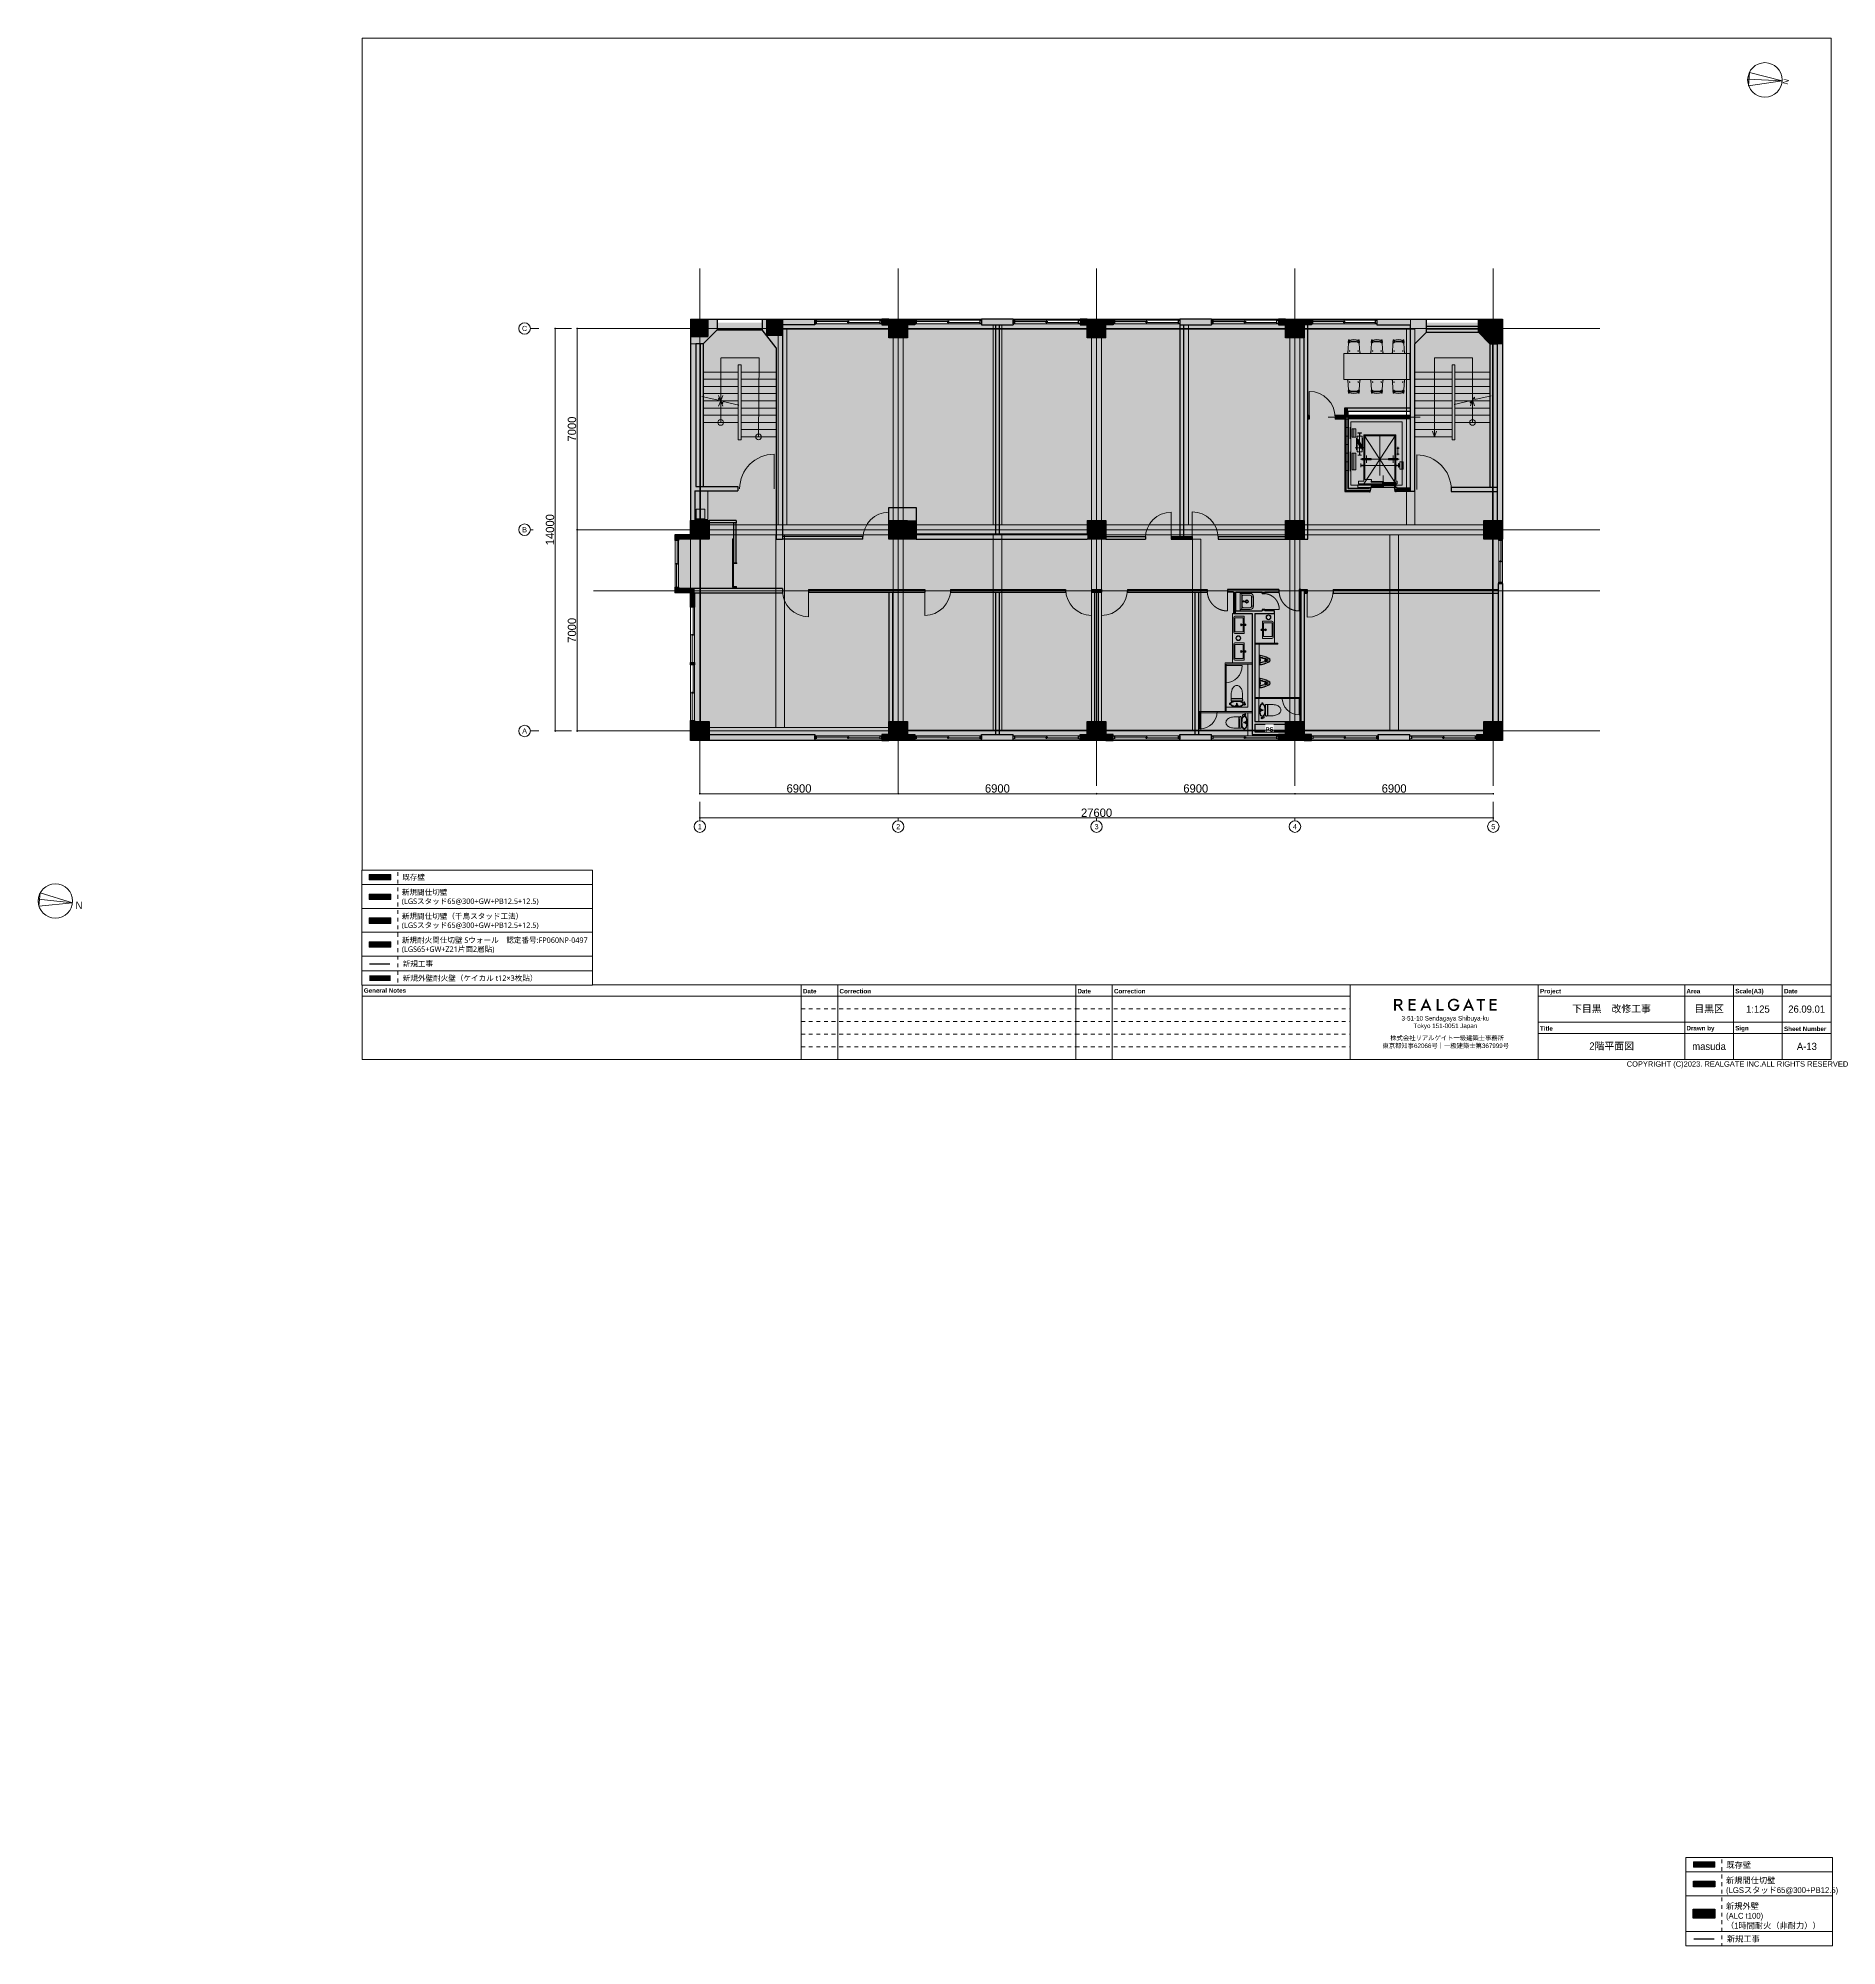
# Paper-space layout 'A-13' of a CAD drawing. Header units: millimetres. Extents: x -295 to 206, y -388 to 143.
# The model-space entities are those that its viewports show. They can reach past a viewport. Long polylines and large blocks are cut down to what shows.
import ezdxf

# ---------------------------------------------------------------- set-up
doc = ezdxf.new("R2010")
doc.units = ezdxf.units.MM
doc.header["$PDMODE"] = 1
doc.header["$PDSIZE"] = -2
for name, pattern in [('ラインタイプ-1', [2.116531, 1.058062, -1.058469]), ('ラインタイプ-1__', [2.116531, 1.058062, -1.058469]), ('ラインタイプ-28', [1.058161, 0.705383, -0.352778]), ('ラインタイプ-6', [5.291531, 3.175, -1.058062, 0.352704, -0.705764]), ('短破線', [2.116125, 1.058062, -1.058062])]:
    doc.linetypes.add(name, pattern=pattern)
for name, color, linetype, lineweight in [('00_一般', 7, 'Continuous', 5), ('01_基準-寸法', 7, 'Continuous', 5), ('02_既存平面-内部建具・サッシ', 7, 'Continuous', 18), ('07_文字・記号', 7, 'Continuous', 9), ('_塗（エリア） (2D)', 7, 'Continuous', 5), ('_塗（壁） (2D)', 7, 'Continuous', 5), ('_平面図(既存部) (2D)', 7, 'Continuous', 5), ('_平面図（新設） (2D)', 7, 'Continuous', 5), ('_文字・記号 (2D)', 7, 'Continuous', 5), ('_梁 (2D)', 7, 'Continuous', 5), ('一般', 7, 'Continuous', 5)]:
    doc.layers.add(name, color=color, linetype=linetype, lineweight=lineweight)
for name, color, linetype, lineweight, true_color in [('02_0.25', 1, 'Continuous', 25, 0xff0000), ('03_0.15', 7, 'Continuous', 15, 0x990099), ('04_0.10', 7, 'Continuous', 9, 0x0099ff), ('04点線_0.10', 7, 'ラインタイプ-1', 9, 0x009dff), ('05_0.05点線', 9, 'ラインタイプ-28', 5, 0x808080), ('06一点鎖線', 7, 'ラインタイプ-6', 9, 0x9999ff), ('08_ハッチ・色', 7, 'Continuous', 5, 0x888888), ('什器', 1, 'Continuous', 5, 0xff0000)]:
    doc.layers.add(name, color=color, linetype=linetype, lineweight=lineweight, true_color=true_color)
doc.styles.add('Hiragino Kaku Gothic Pro W3', font='', dxfattribs={"bigfont": 'Hiragino Kaku Gothic Pro W3'})
doc.styles.add('Hiragino Sans W3', font='', dxfattribs={"bigfont": 'Hiragino Sans W3'})
doc.styles.add('Yu Gothic UI Semilight', font='Yu Gothic UI Semilight.ttf')
doc.styles.add('ＭＳ Ｐゴシック', font='MS PGothic.ttf')
doc.styles.add('ＭＳ Ｐゴシック (bold)', font='')
doc.styles.get('Hiragino Kaku Gothic Pro W3').set_extended_font_data('Hiragino Kaku Gothic Pro W3')
doc.styles.get('Hiragino Sans W3').set_extended_font_data('Hiragino Sans W3')
doc.styles.get('ＭＳ Ｐゴシック (bold)').set_extended_font_data('ＭＳ Ｐゴシック', bold=True)
doc.dimstyles.new('RGT', dxfattribs={"dimtxt": 161.781684, "dimasz": 0.999939, "dimexe": 0, "dimexo": 1, "dimgap": 0.5, "dimtad": 1, "dimdsep": 46, "dimtxsty": 'Hiragino Sans W3', "dimblk": 'DOT', "dimblk1": 'DOT', "dimblk2": 'DOT', "dimcen": 0, "dimazin": 0, "dimtfac": 1, "dimtix": 1, "dimtmove": 0, "dimatfit": 0, "dimldrblk": 'VW_FILLEDARROW', "dimfxl": 1, "dimfrac": 2, "dimtolj": 1, "dimarcsym": 0})

# ---------------------------------------------------------------- blocks, each defined once
blk = doc.blocks.new('凡例1')
at = {"layer": '一般', "linetype": 'Continuous', "lineweight": 0, "true_color": 0xbbbbbb, "transparency": 33554687}
blk.add_hatch(color=9, dxfattribs=at).paths.add_polyline_path([(-18.29, 17.53), (-12.29, 17.53), (-12.29, 16.03), (-18.29, 16.03)])
at = {"layer": '一般', "linetype": 'Continuous', "lineweight": 0, "true_color": 0x00ffff, "transparency": 33554687}
blk.add_hatch(color=4, dxfattribs=at).paths.add_polyline_path([(-18.29, 12.11), (-12.29, 12.11), (-12.29, 10.61), (-18.29, 10.61)])
at = {"layer": '一般', "linetype": 'Continuous', "lineweight": 0, "true_color": 0x02abea, "transparency": 33554687}
blk.add_hatch(color=140, dxfattribs=at).paths.add_polyline_path([(-18.37, 4.4), (-12.37, 4.4), (-12.37, 1.9), (-18.37, 1.9)])
blk.add_hatch(color=140, dxfattribs=at).paths.add_polyline_path([(-18.37, 4.4), (-12.37, 4.4), (-12.37, 1.9), (-18.37, 1.9)])
at = {"layer": '一般', "color": 5, "linetype": 'Continuous', "lineweight": 25, "true_color": 0x0000ff, "transparency": 33554687}
blk.add_line((-18.22, -3.93), (-12.52, -3.93), dxfattribs=at)
at = {"layer": '一般', "color": 7, "linetype": 'ラインタイプ-1__', "lineweight": 5, "transparency": 33554687, "flags": 128}
blk.add_lwpolyline([(-20.37, 18.78), (-10.37, 18.78), (-10.37, -5.85), (-20.37, -5.85)], close=True, dxfattribs=at)
at = {"layer": '一般', "color": 7, "linetype": 'Continuous', "lineweight": 13, "transparency": 33554687, "flags": 128}
for points in [[(-20.37, 18.78), (20.37, 18.78), (20.37, 14.78), (-20.37, 14.78)], [(-20.37, 14.78), (20.37, 14.78), (20.37, 8.11), (-20.37, 8.11)], [(-20.37, 8.11), (20.37, 8.11), (20.37, -1.85), (-20.37, -1.85)], [(-20.37, -1.85), (20.37, -1.85), (20.37, -5.85), (-20.37, -5.85)]]:
    blk.add_lwpolyline(points, close=True, dxfattribs=at)
at = {"layer": '一般', "color": 7, "linetype": 'Continuous', "lineweight": 18, "transparency": 33554687, "flags": 128}
for points in [[(-18.29, 17.53), (-12.29, 17.53), (-12.29, 16.03), (-18.29, 16.03)], [(-18.37, 4.4), (-12.37, 4.4), (-12.37, 1.9), (-18.37, 1.9)]]:
    blk.add_lwpolyline(points, close=True, dxfattribs=at)
at = {"layer": '一般', "color": 160, "linetype": 'Continuous', "lineweight": 25, "true_color": 0x003dff, "transparency": 33554687, "flags": 128}
for points in [[(-18.29, 12.11), (-12.29, 12.11), (-12.29, 10.61), (-18.29, 10.61)], [(-18.37, 4.4), (-12.37, 4.4), (-12.37, 1.9), (-18.37, 1.9)]]:
    blk.add_lwpolyline(points, close=True, dxfattribs=at)
at = {"layer": '一般', "color": 7, "transparency": 33554687, "attachment_point": 1, "line_spacing_factor": 0.99804, "style": 'ＭＳ Ｐゴシック'}
for s, insert, char_height in [('既存壁', (-9.13, 17.47), 1.633), ('新規間仕切壁\\P(LGSスタッド65@300+PB12.5)', (-9.22, 13.19), 1.6332), ('新規外壁\\P(ALC t100)\\P（1時間耐火（非耐力））', (-9.22, 6.04), 1.6332)]:
    blk.add_mtext(s, dxfattribs=dict(at, insert=insert, char_height=char_height))
at = {"layer": '一般', "color": 7, "transparency": 33554687, "insert": (-8.98, -3.08), "char_height": 1.633, "width": 23.7604, "attachment_point": 1, "line_spacing_factor": 0.99804, "style": 'ＭＳ Ｐゴシック'}
blk.add_mtext('新規工事', dxfattribs=at)
blk = doc.blocks.new('グループ-887')
at = {"layer": '07_文字・記号'}
for p, q in [((-293.95, -94.91), (-294.31, -98.61)), ((-284.95, -97.65), (-293.95, -94.91)), ((-284.95, -97.65), (-294.51, -96.72)), ((-284.95, -97.65), (-294.31, -98.61))]:
    blk.add_line(p, q, dxfattribs=at)
blk.add_circle((-289.73, -97.19), 4.8, dxfattribs=at)
at = {"layer": '07_文字・記号', "insert": (-284.11, -97.36), "char_height": 2.01, "attachment_point": 1, "line_spacing_factor": 0.99804, "style": 'ＭＳ Ｐゴシック'}
blk.add_mtext('N', dxfattribs=at)
blk = doc.blocks.new('グループ-3')
at = {"layer": '一般', "linetype": 'Continuous', "lineweight": 0, "true_color": 0x221814}
h = blk.add_hatch(color=250, dxfattribs=at)
h.paths.add_polyline_path([(84.4, -126.31), (84.44, -126.31), (84.5, -126.28), (84.57, -126.26), (84.63, -126.23), (84.69, -126.19), (84.74, -126.16), (84.8, -126.12), (84.85, -126.07), (84.89, -126.02), (84.92, -125.99), (84.94, -125.96), (84.98, -125.9), (85.01, -125.85), (85.04, -125.79), (85.06, -125.74), (85.08, -125.7), (85.09, -125.65), (85.1, -125.61), (85.11, -125.57), (85.11, -125.53), (85.11, -125.49), (85.11, -125.46), (85.11, -125.42), (85.12, -125.39), (85.12, -125.36), (85.11, -125.34), (85.11, -125.31), (85.11, -125.29), (85.11, -125.26), (85.1, -125.23), (85.1, -125.2), (85.09, -125.17), (85.09, -125.13), (85.08, -125.1), (85.07, -125.06), (85.06, -125.02), (85.04, -124.98), (85.02, -124.93), (84.99, -124.89), (84.96, -124.84), (84.92, -124.79), (84.88, -124.75), (84.83, -124.69), (84.8, -124.67), (84.78, -124.65), (84.72, -124.61), (84.66, -124.57), (84.6, -124.54), (84.54, -124.51), (84.48, -124.49), (84.43, -124.47), (84.37, -124.46), (84.31, -124.45), (84.26, -124.45), (84.21, -124.44), (84.16, -124.44), (84.12, -124.43), (84.08, -124.43), (84.04, -124.43), (84.01, -124.43), (83.98, -124.42), (83.95, -124.42), (83.93, -124.42), (83.91, -124.42), (83.89, -124.42), (83.88, -124.42), (83.87, -124.42), (83.87, -124.42), (83.86, -124.42), (83.86, -124.42), (83.86, -124.42), (83.86, -124.42), (83.86, -124.42), (83.85, -124.42), (83.84, -124.42), (83.84, -124.42), (83.83, -124.42), (83.82, -124.42), (83.81, -124.42), (83.79, -124.42), (83.78, -124.42), (83.76, -124.42), (83.75, -124.42), (83.73, -124.42), (83.71, -124.42), (83.68, -124.42), (83.66, -124.42), (83.64, -124.42), (83.61, -124.42), (83.59, -124.42), (83.56, -124.42), (83.54, -124.42), (83.51, -124.42), (83.28, -124.42), (82.8, -124.42), (82.8, -127.72), (83.29, -127.72), (83.29, -126.37), (83.88, -126.37), (84.8, -127.72), (85.4, -127.72)])
h.paths.add_polyline_path([(83.29, -125.94), (83.29, -124.89), (83.96, -124.89), (84.05, -124.89), (84.12, -124.9), (84.19, -124.91), (84.26, -124.92), (84.32, -124.94), (84.38, -124.96), (84.43, -124.99), (84.47, -125.02), (84.51, -125.05), (84.54, -125.09), (84.57, -125.13), (84.6, -125.18), (84.62, -125.23), (84.63, -125.28), (84.64, -125.34), (84.64, -125.4), (84.64, -125.47), (84.63, -125.53), (84.62, -125.58), (84.6, -125.63), (84.57, -125.68), (84.54, -125.73), (84.51, -125.77), (84.47, -125.8), (84.42, -125.83), (84.37, -125.86), (84.31, -125.88), (84.25, -125.9), (84.18, -125.92), (84.11, -125.93), (84.03, -125.93), (83.94, -125.94)])
for points in [[(88.78, -124.89), (87.32, -124.89), (87.32, -125.68), (88.74, -125.68), (88.74, -126.15), (87.32, -126.15), (87.32, -127.25), (88.78, -127.25), (88.78, -127.72), (86.83, -127.72), (86.83, -124.42), (88.78, -124.42)], [(95.16, -124.42), (95.16, -127.25), (96.6, -127.25), (96.6, -127.72), (94.67, -127.72), (94.67, -124.42)], [(99.6, -126), (100.94, -126), (100.94, -126.01), (100.94, -126.02), (100.94, -126.03), (100.94, -126.04), (100.94, -126.04), (100.94, -126.05), (100.94, -126.06), (100.94, -126.07), (100.94, -126.08), (100.94, -126.09), (100.94, -126.09), (100.94, -126.1), (100.94, -126.1), (100.94, -126.1), (100.94, -126.1), (100.94, -126.1), (100.94, -126.1), (100.94, -126.1), (100.94, -126.11), (100.94, -126.13), (100.94, -126.15), (100.94, -126.17), (100.93, -126.19), (100.93, -126.23), (100.93, -126.26), (100.93, -126.29), (100.93, -126.32), (100.93, -126.35), (100.92, -126.38), (100.92, -126.41), (100.92, -126.44), (100.92, -126.47), (100.91, -126.49), (100.91, -126.52), (100.9, -126.55), (100.9, -126.58), (100.89, -126.61), (100.88, -126.65), (100.87, -126.68), (100.86, -126.72), (100.85, -126.77), (100.84, -126.81), (100.81, -126.87), (100.79, -126.92), (100.76, -126.97), (100.73, -127.03), (100.7, -127.08), (100.67, -127.13), (100.64, -127.18), (100.6, -127.23), (100.57, -127.27), (100.53, -127.31), (100.42, -127.41), (100.32, -127.5), (100.22, -127.58), (100.12, -127.64), (100.03, -127.69), (99.94, -127.73), (99.85, -127.75), (99.76, -127.76), (99.67, -127.77), (99.59, -127.77), (99.5, -127.77), (99.42, -127.78), (99.34, -127.77), (99.25, -127.77), (99.17, -127.77), (99.09, -127.76), (99, -127.75), (98.91, -127.73), (98.82, -127.69), (98.72, -127.64), (98.62, -127.58), (98.52, -127.51), (98.41, -127.42), (98.29, -127.32), (98.25, -127.28), (98.21, -127.24), (98.12, -127.12), (98.03, -127.01), (97.96, -126.9), (97.9, -126.8), (97.86, -126.7), (97.82, -126.6), (97.8, -126.51), (97.79, -126.42), (97.78, -126.34), (97.78, -126.25), (97.78, -126.16), (97.78, -126.08), (97.78, -125.99), (97.78, -125.9), (97.78, -125.81), (97.79, -125.73), (97.8, -125.64), (97.82, -125.54), (97.86, -125.45), (97.91, -125.34), (97.97, -125.24), (98.04, -125.13), (98.12, -125.02), (98.22, -124.9), (98.26, -124.86), (98.3, -124.82), (98.4, -124.74), (98.49, -124.66), (98.58, -124.6), (98.66, -124.55), (98.74, -124.5), (98.82, -124.47), (98.89, -124.44), (98.96, -124.42), (99.02, -124.41), (99.09, -124.4), (99.14, -124.39), (99.2, -124.38), (99.25, -124.37), (99.29, -124.37), (99.33, -124.36), (99.37, -124.36), (99.4, -124.36), (99.43, -124.36), (99.46, -124.36), (99.49, -124.36), (99.52, -124.36), (99.54, -124.36), (99.56, -124.36), (99.58, -124.36), (99.6, -124.36), (99.62, -124.36), (99.64, -124.37), (99.66, -124.37), (99.69, -124.37), (99.72, -124.38), (99.75, -124.38), (99.78, -124.39), (99.82, -124.39), (99.86, -124.4), (99.9, -124.41), (99.94, -124.43), (99.98, -124.44), (100.03, -124.46), (100.08, -124.47), (100.13, -124.5), (100.17, -124.52), (100.21, -124.53), (100.26, -124.56), (100.31, -124.59), (100.35, -124.62), (100.39, -124.65), (100.43, -124.67), (100.46, -124.7), (100.49, -124.73), (100.52, -124.75), (100.55, -124.78), (100.58, -124.8), (100.6, -124.83), (100.63, -124.85), (100.65, -124.87), (100.67, -124.9), (100.7, -124.92), (100.72, -124.94), (100.74, -124.96), (100.76, -124.98), (100.77, -125), (100.78, -125.01), (100.79, -125.02), (100.79, -125.03), (100.79, -125.03), (100.79, -125.03), (100.79, -125.03), (100.79, -125.03), (100.78, -125.04), (100.78, -125.04), (100.78, -125.04), (100.77, -125.04), (100.77, -125.05), (100.76, -125.05), (100.76, -125.06), (100.75, -125.07), (100.74, -125.07), (100.74, -125.08), (100.73, -125.09), (100.72, -125.1), (100.71, -125.11), (100.69, -125.12), (100.68, -125.13), (100.67, -125.15), (100.66, -125.16), (100.64, -125.17), (100.63, -125.18), (100.62, -125.2), (100.6, -125.21), (100.59, -125.22), (100.58, -125.23), (100.57, -125.25), (100.55, -125.26), (100.54, -125.27), (100.53, -125.28), (100.52, -125.29), (100.52, -125.3), (100.51, -125.3), (100.5, -125.31), (100.49, -125.32), (100.49, -125.32), (100.48, -125.33), (100.48, -125.33), (100.47, -125.34), (100.47, -125.34), (100.46, -125.34), (100.46, -125.35), (100.46, -125.35), (100.45, -125.35), (100.45, -125.36), (100.45, -125.36), (100.45, -125.36), (100.45, -125.37), (100.45, -125.37), (100.45, -125.37), (100.45, -125.37), (100.44, -125.37), (100.43, -125.36), (100.42, -125.34), (100.41, -125.33), (100.4, -125.31), (100.38, -125.29), (100.36, -125.26), (100.34, -125.24), (100.32, -125.22), (100.3, -125.2), (100.29, -125.18), (100.27, -125.16), (100.25, -125.14), (100.23, -125.13), (100.21, -125.11), (100.19, -125.09), (100.17, -125.07), (100.14, -125.05), (100.11, -125.03), (100.08, -125.01), (100.04, -124.98), (100, -124.96), (99.96, -124.93), (99.92, -124.91), (99.88, -124.89), (99.84, -124.87), (99.79, -124.86), (99.75, -124.85), (99.7, -124.84), (99.65, -124.84), (99.6, -124.83), (99.55, -124.83), (99.5, -124.83), (99.45, -124.83), (99.39, -124.83), (99.33, -124.83), (99.28, -124.84), (99.22, -124.84), (99.15, -124.85), (99.09, -124.87), (99.02, -124.89), (98.95, -124.93), (98.88, -124.97), (98.8, -125.02), (98.72, -125.08), (98.64, -125.15), (98.61, -125.19), (98.57, -125.22), (98.51, -125.3), (98.45, -125.38), (98.4, -125.46), (98.36, -125.54), (98.32, -125.61), (98.3, -125.68), (98.28, -125.75), (98.27, -125.82), (98.27, -125.88), (98.27, -125.95), (98.27, -126.01), (98.27, -126.08), (98.27, -126.14), (98.27, -126.21), (98.27, -126.28), (98.28, -126.34), (98.29, -126.41), (98.3, -126.48), (98.33, -126.55), (98.37, -126.63), (98.42, -126.7), (98.47, -126.78), (98.54, -126.86), (98.61, -126.95), (98.65, -126.98), (98.69, -127.02), (98.77, -127.08), (98.84, -127.14), (98.92, -127.18), (98.99, -127.22), (99.05, -127.25), (99.12, -127.28), (99.18, -127.29), (99.23, -127.3), (99.29, -127.31), (99.34, -127.31), (99.39, -127.31), (99.44, -127.31), (99.49, -127.31), (99.53, -127.31), (99.58, -127.31), (99.62, -127.3), (99.66, -127.3), (99.71, -127.28), (99.76, -127.27), (99.81, -127.24), (99.87, -127.22), (99.92, -127.18), (99.98, -127.14), (100.05, -127.1), (100.08, -127.07), (100.12, -127.04), (100.16, -127), (100.19, -126.96), (100.22, -126.92), (100.25, -126.88), (100.28, -126.85), (100.3, -126.82), (100.31, -126.79), (100.33, -126.76), (100.34, -126.73), (100.35, -126.7), (100.36, -126.68), (100.37, -126.65), (100.38, -126.63), (100.38, -126.6), (100.39, -126.58), (100.39, -126.56), (100.4, -126.53), (100.4, -126.51), (100.41, -126.5), (100.41, -126.49), (100.41, -126.48), (100.41, -126.47), (100.41, -126.47), (100.4, -126.47), (100.4, -126.47), (100.4, -126.47), (100.39, -126.47), (100.39, -126.47), (100.38, -126.47), (100.37, -126.47), (100.37, -126.47), (100.36, -126.47), (100.35, -126.47), (100.34, -126.47), (100.33, -126.47), (100.31, -126.47), (100.3, -126.47), (100.28, -126.47), (100.26, -126.47), (100.24, -126.47), (100.22, -126.47), (100.2, -126.47), (100.17, -126.47), (100.15, -126.47), (100.13, -126.47), (100.1, -126.47), (100.08, -126.47), (100.05, -126.47), (100.03, -126.47), (100, -126.47), (99.98, -126.47), (99.95, -126.47), (99.93, -126.47), (99.9, -126.47), (99.88, -126.47), (99.85, -126.47), (99.83, -126.47), (99.81, -126.47), (99.78, -126.47), (99.76, -126.47), (99.74, -126.47), (99.72, -126.47), (99.71, -126.47), (99.69, -126.47), (99.67, -126.47), (99.66, -126.47), (99.64, -126.47), (99.63, -126.47), (99.62, -126.47), (99.61, -126.47), (99.6, -126.47), (99.6, -126.47)], [(107.19, -124.89), (107.19, -127.72), (106.7, -127.72), (106.7, -124.89), (105.8, -124.89), (105.8, -124.42), (108.09, -124.42), (108.09, -124.89)], [(111.32, -124.89), (109.86, -124.89), (109.86, -125.68), (111.28, -125.68), (111.28, -126.15), (109.86, -126.15), (109.86, -127.25), (111.32, -127.25), (111.32, -127.72), (109.37, -127.72), (109.37, -124.42), (111.32, -124.42)]]:
    blk.add_hatch(color=250, dxfattribs=at).paths.add_polyline_path(points)
h = blk.add_hatch(color=250, dxfattribs=at)
h.paths.add_polyline_path([(92.36, -126.92), (92.7, -127.72), (93.23, -127.72), (91.69, -124.21), (90.08, -127.72), (90.61, -127.72), (90.97, -126.92)])
h.paths.add_polyline_path([(92.16, -126.45), (91.17, -126.45), (91.68, -125.33)])
h = blk.add_hatch(color=250, dxfattribs=at)
h.paths.add_polyline_path([(104.2, -126.92), (104.54, -127.72), (105.08, -127.72), (103.53, -124.21), (101.93, -127.72), (102.45, -127.72), (102.81, -126.92)])
h.paths.add_polyline_path([(104, -126.45), (103.02, -126.45), (103.52, -125.33)])
blk = doc.blocks.new('グループ-4')
at = {"layer": '一般'}
blk.add_blockref('グループ-3', (0, 0), dxfattribs=at)
at = {"layer": '一般', "color": 7, "transparency": 33554687, "char_height": 1.2563, "line_spacing_factor": 0.99804, "style": 'ＭＳ Ｐゴシック'}
for s, insert, attachment_point in [('3-51-10 Sendagaya Shibuya-ku\\PTokyo 151-0051 Japan', (97.06, -131.05), 5), ('東京都知事62066号｜一級建築士第367999号', (79.55, -136.83), 1), ('株式会社リアルゲイト一級建築士事務所', (81.72, -134.66), 1)]:
    blk.add_mtext(s, dxfattribs=dict(at, insert=insert, attachment_point=attachment_point))
blk = doc.blocks.new('(横)図面枠')
at = {"layer": '一般', "color": 7, "linetype": 'Continuous', "lineweight": 5, "transparency": 33554687}
blk.add_line((-204.39, -120.54), (70.56, -120.54), dxfattribs=at)
at = {"layer": '一般', "color": 7, "linetype": 'Continuous', "lineweight": 13, "transparency": 33554687}
for p, q in [((-82.19, -120.54), (-82.19, -141.27)), ((-72.01, -120.54), (-72.01, -141.27)), ((-5.81, -120.54), (-5.81, -141.27)), ((4.37, -120.54), (4.37, -141.27)), ((70.56, -141.27), (70.56, -120.54)), ((122.92, -141.27), (122.92, -120.54)), ((163.66, -141.27), (163.66, -120.54)), ((177.24, -141.27), (177.24, -120.54)), ((190.82, -141.27), (190.82, -120.54)), ((-204.39, -123.65), (70.56, -123.65)), ((122.92, -123.65), (204.39, -123.65)), ((122.92, -130.91), (204.39, -130.91)), ((122.92, -134.02), (204.39, -134.02))]:
    blk.add_line(p, q, dxfattribs=at)
at = {"layer": '一般', "color": 7, "linetype": '短破線', "lineweight": 13, "transparency": 33554687}
for p, q in [((-82.19, -127.18), (-5.81, -127.18)), ((-5.81, -127.18), (70.56, -127.18)), ((-82.19, -130.7), (-5.81, -130.7)), ((-5.81, -130.7), (70.56, -130.7)), ((-82.19, -134.22), (-5.81, -134.22)), ((-82.19, -137.75), (-5.81, -137.75)), ((-5.81, -134.22), (70.56, -134.22)), ((-5.81, -137.75), (70.56, -137.75))]:
    blk.add_line(p, q, dxfattribs=at)
at = {"layer": '一般', "linetype": 'Continuous', "lineweight": 13, "flags": 128}
for points in [[(-204.39, 142.88), (204.39, 142.88), (204.39, -141.27), (-204.39, -141.27)], [(-204.39, -120.54), (204.39, -120.54), (204.39, -141.27), (-204.39, -141.27)]]:
    blk.add_lwpolyline(points, close=True, dxfattribs=at)
at = {"layer": '一般', "color": 7, "linetype": 'Continuous', "lineweight": 5, "transparency": 33554687}
for p in [(143.29, -127.28), (170.45, -127.28), (184.03, -127.28), (197.6, -127.28), (143.29, -137.64), (170.45, -137.64), (184.03, -137.64), (197.6, -137.64)]:
    blk.add_point(p, dxfattribs=at)
at = {"layer": '一般', "color": 7, "transparency": 33554687}
blk.add_blockref('グループ-4', (0, 0), dxfattribs=at)
at = {"layer": '一般', "color": 7, "transparency": 33554687, "line_spacing_factor": 1.014956, "style": 'ＭＳ Ｐゴシック (bold)'}
for s, insert, char_height, attachment_point in [(' General Notes', (-204.39, -122.1), 1.2563, 4), (' Date', (-82.19, -121.64), 1.256, 1), (' Correction', (-72.01, -121.64), 1.2563, 1), (' Date', (-5.81, -121.64), 1.256, 1), (' Correction', (4.37, -121.64), 1.2563, 1), (' Project', (122.92, -121.64), 1.256, 1), (' Area', (163.66, -121.63), 1.256, 1), (' Scale(A3)', (177.24, -121.63), 1.256, 1), (' Date', (190.82, -121.63), 1.256, 1), (' Title', (122.92, -132.03), 1.256, 1), (' Drawn by', (163.66, -131.94), 1.256, 1), (' Sign', (177.24, -131.94), 1.256, 1), (' Sheet Number', (190.82, -132.12), 1.2563, 1)]:
    blk.add_mtext(s, dxfattribs=dict(at, insert=insert, char_height=char_height, attachment_point=attachment_point))
at = {"layer": '一般', "line_spacing_factor": 0.99804, "style": 'ＭＳ Ｐゴシック'}
for s, insert, char_height, attachment_point in [('下目黒\u3000改修工事', (143.29, -127.28), 2.01, 5), ('目黒区', (170.45, -127.28), 2.01, 5), ('1:125', (184.03, -127.28), 2.01, 5), ('25.07.01', (197.6, -127.28), 2.01, 5), ('masuda', (170.45, -137.64), 2.01, 5), ('COPYRIGHT (C)2023. REALGATE INC.ALL RIGHTS RESERVED', (147.52, -141.77), 1.5076, 1)]:
    blk.add_mtext(s, dxfattribs=dict(at, insert=insert, char_height=char_height, attachment_point=attachment_point))
at = {"color": 255, "linetype": 'Continuous', "lineweight": 13}
blk.add_wipeout([(192.08, -128.94), (203.12, -128.94), (203.12, -125.61), (192.08, -125.61)], dxfattribs=at).dxf.layer = '一般'
at = {"layer": '一般', "insert": (197.6, -127.28), "char_height": 2.01, "attachment_point": 5, "line_spacing_factor": 0.99804, "style": 'ＭＳ Ｐゴシック'}
blk.add_mtext('26.09.01', dxfattribs=at)
blk = doc.blocks.new('グループ-888')
at = {"layer": '07_文字・記号'}
for p, q in [((181.66, 133.35), (181.46, 129.64)), ((190.78, 131.01), (181.66, 133.35)), ((190.78, 131.01), (181.19, 131.51)), ((190.78, 131.01), (181.46, 129.64))]:
    blk.add_line(p, q, dxfattribs=at)
blk.add_circle((185.98, 131.26), 4.8, dxfattribs=at)
at = {"layer": '07_文字・記号', "insert": (190.89, 130.22), "char_height": 1.51, "attachment_point": 1, "rotation": 76.4214, "line_spacing_factor": 0.99804, "style": 'ＭＳ Ｐゴシック'}
blk.add_mtext('N', dxfattribs=at)
blk = doc.blocks.new('凡例-壁')
at = {"color": 255}
blk.add_wipeout([(-20.37, 18.78), (43.82, 18.78), (43.82, -13.22), (-20.37, -13.22)], dxfattribs=at).dxf.layer = '07_文字・記号'
at = {"layer": '08_ハッチ・色', "linetype": 'Continuous', "lineweight": 0, "true_color": 0x98d8ff, "transparency": 33554687}
for points in [[(-18.29, 12.11), (-12.29, 12.11), (-12.29, 10.61), (-18.29, 10.61)], [(-18.29, -1.22), (-12.29, -1.22), (-12.29, -2.72), (-18.29, -2.72)]]:
    blk.add_hatch(color=141, dxfattribs=at).paths.add_polyline_path(points)
at = {"layer": '08_ハッチ・色', "linetype": 'Continuous', "lineweight": 0, "transparency": 33554687}
blk.add_hatch(color=120, dxfattribs=at).paths.add_polyline_path([(-18.29, 5.45), (-12.29, 5.45), (-12.29, 3.95), (-18.29, 3.95)])
at = {"layer": '一般', "linetype": 'Continuous', "lineweight": 0, "true_color": 0xbbbbbb, "transparency": 33554687}
blk.add_hatch(color=9, dxfattribs=at).paths.add_polyline_path([(-18.29, 17.53), (-12.29, 17.53), (-12.29, 16.03), (-18.29, 16.03)])
at = {"layer": '07_文字・記号', "flags": 128}
blk.add_lwpolyline([(-20.37, 18.78), (43.82, 18.78), (43.82, -13.22), (-20.37, -13.22)], close=True, dxfattribs=at)
at = {"layer": '08_ハッチ・色', "color": 7, "linetype": 'Continuous', "lineweight": 5, "transparency": 33554687, "flags": 128}
for points in [[(-18.29, 12.11), (-12.29, 12.11), (-12.29, 10.61), (-18.29, 10.61)], [(-18.29, 5.45), (-12.29, 5.45), (-12.29, 3.95), (-18.29, 3.95)], [(-18.29, -1.22), (-12.29, -1.22), (-12.29, -2.72), (-18.29, -2.72)]]:
    blk.add_lwpolyline(points, close=True, dxfattribs=at)
at = {"layer": '08_ハッチ・色', "color": 231, "true_color": 0xff55cc, "transparency": 33554687}
blk.add_solid([(-18.29, -12.05), (-12.29, -12.05), (-18.29, -10.55), (-12.29, -10.55)], dxfattribs=at)
at = {"layer": '一般', "color": 5, "linetype": 'Continuous', "lineweight": 25, "true_color": 0x0000ff, "transparency": 33554687}
blk.add_line((-18.22, -7.3), (-12.52, -7.3), dxfattribs=at)
at = {"layer": '一般', "color": 7, "linetype": 'ラインタイプ-1__', "lineweight": 5, "transparency": 33554687, "flags": 128}
blk.add_lwpolyline([(-20.37, 18.78), (-10.37, 18.78), (-10.37, -13.22), (-20.37, -13.22)], close=True, dxfattribs=at)
at = {"layer": '一般', "color": 7, "linetype": 'Continuous', "lineweight": 13, "transparency": 33554687, "flags": 128}
for points in [[(-20.37, 18.78), (43.82, 18.78), (43.82, 14.78), (-20.37, 14.78)], [(-20.37, 14.78), (43.82, 14.78), (43.82, 8.11), (-20.37, 8.11)], [(-20.37, 8.11), (43.82, 8.11), (43.82, 1.45), (-20.37, 1.45)], [(-20.37, 1.45), (43.82, 1.45), (43.82, -5.22), (-20.37, -5.22)], [(-20.37, -5.22), (43.82, -5.22), (43.82, -9.22), (-20.37, -9.22)], [(-20.37, -9.22), (43.82, -9.22), (43.82, -13.22), (-20.37, -13.22)]]:
    blk.add_lwpolyline(points, close=True, dxfattribs=at)
at = {"layer": '一般', "color": 7, "linetype": 'Continuous', "lineweight": 18, "transparency": 33554687, "flags": 128}
blk.add_lwpolyline([(-18.29, 17.53), (-12.29, 17.53), (-12.29, 16.03), (-18.29, 16.03)], close=True, dxfattribs=at)
at = {"layer": '一般', "color": 7, "transparency": 33554687, "attachment_point": 1, "line_spacing_factor": 0.99804, "style": 'Yu Gothic UI Semilight'}
for s, insert, char_height in [('既存壁', (-9.13, 17.53), 1.508), ('新規間仕切壁\\P(LGSスタッド65@300+GW+PB12.5+12.5)', (-9.22, 13.36), 1.5076), ('新規間仕切壁（千鳥スタッド工法）\\P(LGSスタッド65@300+GW+PB12.5+12.5)', (-9.22, 6.69), 1.5076), ('新規耐火間仕切壁 Sウォール\u3000認定番号:FP060NP-0497\\P(LGS65+GW+Z21片面2層貼)', (-9.22, 0.03), 1.5076)]:
    blk.add_mtext(s, dxfattribs=dict(at, insert=insert, char_height=char_height))
for s, insert, char_height, width in [('新規工事', (-8.98, -6.55), 1.508, 23.7604), ('新規外壁耐火壁（ケイカル t12×3枚貼）', (-8.98, -10.55), 1.5076, 40)]:
    blk.add_mtext(s, dxfattribs=dict(at, insert=insert, char_height=char_height, width=width))
blk = doc.blocks.new('塗（エリア） (2D)')
at = {"layer": '08_ハッチ・色', "linetype": 'Continuous', "lineweight": 0, "true_color": 0xbbbbbb, "transparency": 33554559}
for points in [[(-127930, 71049), (-124930, 71049), (-124930, 65249), (-127930, 65249)], [(-102930, 71049), (-99930, 71049), (-99930, 65249), (-102930, 65249)], [(-105240, 67762), (-102930, 67762), (-102930, 65249), (-105240, 65249)]]:
    blk.add_hatch(color=9, dxfattribs=at).paths.add_polyline_path(points)
at = {"layer": '08_ハッチ・色', "linetype": 'Continuous', "lineweight": 0, "true_color": 0x98d8ff, "transparency": 33554559}
for points in [[(-124930, 71049), (-117380, 71049), (-117380, 63569), (-124930, 63569)], [(-117380, 71074), (-110968, 71074), (-110968, 63569), (-117380, 63569)], [(-110968, 71074), (-106643, 71074), (-106643, 63569), (-110968, 63569)], [(-127980, 61724), (-121093, 61724), (-121093, 56624), (-127980, 56624)], [(-121093, 61724), (-117380, 61724), (-117380, 56649), (-121093, 56649)], [(-117380, 61724), (-113930, 61724), (-113930, 56649), (-117380, 56649)], [(-113930, 61724), (-110448, 61724), (-110448, 56649), (-113930, 56649)], [(-106768, 61724), (-99930, 61724), (-99930, 56649), (-106768, 56649)]]:
    blk.add_hatch(color=141, dxfattribs=at).paths.add_polyline_path(points)
at = {"layer": '08_ハッチ・色', "linetype": 'Continuous', "lineweight": 0, "true_color": 0x74ff63, "transparency": 33554559}
blk.add_hatch(color=91, dxfattribs=at).paths.add_polyline_path([(-106643, 67762), (-106643, 71074), (-102930, 71074), (-102930, 68030), (-105240, 68030), (-105240, 67762)])
at = {"layer": '08_ハッチ・色', "linetype": 'Continuous', "lineweight": 0, "true_color": 0xd9d2ae, "transparency": 33554559}
blk.add_hatch(color=9, dxfattribs=at).paths.add_polyline_path([(-126530, 63586), (-126530, 63586), (-126530, 65249), (-124930, 65249), (-124930, 63569), (-106643, 63569), (-106643, 67762), (-105240, 67762), (-105240, 65249), (-101330, 65249), (-99930, 65249), (-99930, 63449), (-99930, 61724), (-126530, 61724)])
at = {"layer": '08_ハッチ・色', "linetype": 'Continuous', "lineweight": 0, "true_color": 0xa698ff, "transparency": 33554559}
for points in [[(-127980, 65249), (-126513, 65249), (-126513, 64129), (-127980, 64129)], [(-110448, 61724), (-109125, 61724), (-109125, 60984), (-108475, 60984), (-108475, 56624), (-110448, 56624)], [(-109125, 61724), (-106768, 61724), (-106768, 56624), (-108475, 56624), (-108475, 60984), (-109125, 60984)]]:
    blk.add_hatch(color=181, dxfattribs=at).paths.add_polyline_path(points)
at = {"layer": '08_ハッチ・色', "linetype": 'Continuous', "lineweight": 0, "true_color": 0xf1ff98, "transparency": 33554559}
blk.add_hatch(color=51, dxfattribs=at).paths.add_polyline_path([(-127980, 64129), (-126513, 64129), (-126513, 61724), (-128530, 61724), (-128530, 63599), (-127980, 63599)])
blk = doc.blocks.new('グループ-290')
at = {"layer": '08_ハッチ・色', "color": 160}
for points in [[(-103005, 67820), (-105300, 67820), (-103005, 67701), (-105300, 67701)], [(-105300, 67701), (-105300, 65291), (-105180, 67701), (-105180, 65291)], [(-104414, 65175), (-105296, 65175), (-104385, 65291), (-105296, 65291)], [(-103536, 65175), (-103005, 65174), (-103561, 65292), (-103005, 65291)]]:
    blk.add_solid(points, dxfattribs=at)
blk = doc.blocks.new('塗（壁） (2D)')
at = {"layer": '02_0.25', "linetype": 'Continuous', "lineweight": 0, "true_color": 0xaaaaaa}
for points in [[(-128055, 71174), (-127128, 71174), (-127128, 70804), (-127615, 70312), (-128055, 70312)], [(-128055, 71174), (-127455, 71174), (-127455, 70574), (-128055, 70574)], [(-125415, 71174), (-124855, 71174), (-124855, 70614), (-125415, 70614)], [(-121405, 70974), (-121405, 71174), (-121155, 71174), (-121155, 70974)], [(-121155, 71174), (-120505, 71174), (-120505, 70524), (-121155, 70524)], [(-120505, 70974), (-120505, 71174), (-120255, 71174), (-120255, 70974)], [(-117930, 70974), (-117930, 71174), (-116830, 71174), (-116830, 70974)], [(-114505, 70974), (-114505, 71174), (-114255, 71174), (-114255, 70974)], [(-114255, 71174), (-113605, 71174), (-113605, 70524), (-114255, 70524)], [(-113605, 70974), (-113605, 71174), (-113355, 71174), (-113355, 70974)], [(-111030, 70974), (-111030, 71174), (-109930, 71174), (-109930, 70974)], [(-107605, 70974), (-107605, 71174), (-107355, 71174), (-107355, 70974)], [(-107355, 71174), (-106705, 71174), (-106705, 70524), (-107355, 70524)], [(-106705, 70974), (-106705, 71174), (-106455, 71174), (-106455, 70974)], [(-104185, 70974), (-104185, 71174), (-102455, 71174), (-102455, 70714), (-102855, 70314), (-102855, 65174), (-103005, 65174), (-103005, 70974)], [(-100405, 71174), (-99805, 71174), (-99805, 70574), (-100405, 70574)], [(-100455, 70524), (-100405, 70574), (-99805, 70574), (-99805, 70314), (-100245, 70314)], [(-128055, 70312), (-127865, 70312), (-127865, 65199), (-128055, 65199)], [(-128055, 70312), (-127865, 70312), (-127865, 65199), (-128055, 65199)], [(-99995, 70314), (-99805, 70314), (-99805, 64174), (-99995, 64174)], [(-128055, 65199), (-127905, 65199), (-127905, 64174), (-128055, 64174)], [(-127865, 65199), (-127865, 65349), (-126405, 65349), (-126405, 65199)], [(-128055, 64174), (-127405, 64174), (-127405, 63524), (-128055, 63524)], [(-121155, 64174), (-120505, 64174), (-120505, 63524), (-121155, 63524)], [(-114256, 64174), (-113606, 64174), (-113606, 63524), (-114256, 63524)], [(-107355, 64174), (-106705, 64174), (-106705, 63524), (-107355, 63524)], [(-100455, 64174), (-99805, 64174), (-99805, 63524), (-100455, 63524)], [(-128605, 63524), (-128605, 63674), (-128055, 63674), (-128055, 63524)], [(-128605, 61649), (-128605, 61799), (-128055, 61799), (-128055, 61649)], [(-127905, 61199), (-128055, 61199), (-128055, 61799), (-127905, 61799)], [(-127905, 61649), (-127905, 61799), (-124855, 61799), (-124855, 61649)], [(-127905, 61649), (-127905, 61799), (-124855, 61799), (-124855, 61649)], [(-106830, 61769), (-106705, 61769), (-106705, 57174), (-106830, 57174)], [(-99805, 57174), (-99955, 57174), (-99955, 61974), (-99805, 61974)], [(-110510, 61679), (-110385, 61679), (-110385, 56724), (-110510, 56724)], [(-128055, 57174), (-127405, 57174), (-127405, 56524), (-128055, 56524)], [(-121155, 57174), (-120505, 57174), (-120505, 56524), (-121155, 56524)], [(-114255, 57174), (-113605, 57174), (-113605, 56524), (-114255, 56524)], [(-107355, 57174), (-106705, 57174), (-106705, 56524), (-107355, 56524)], [(-100455, 57174), (-99805, 57174), (-99805, 56524), (-100455, 56524)], [(-127405, 56524), (-127405, 56724), (-123730, 56724), (-123730, 56524)], [(-121405, 56524), (-121405, 56724), (-121155, 56724), (-121155, 56524)], [(-120505, 56524), (-120505, 56724), (-120255, 56724), (-120255, 56524)], [(-117930, 56524), (-117930, 56724), (-116830, 56724), (-116830, 56524)], [(-114505, 56524), (-114505, 56724), (-114255, 56724), (-114255, 56524)], [(-113605, 56524), (-113605, 56724), (-113355, 56724), (-113355, 56524)], [(-111030, 56524), (-111030, 56724), (-109930, 56724), (-109930, 56524)], [(-107605, 56524), (-107605, 56724), (-107355, 56724), (-107355, 56524)], [(-106705, 56524), (-106705, 56724), (-106455, 56724), (-106455, 56524)], [(-104130, 56524), (-104130, 56724), (-103030, 56724), (-103030, 56524)], [(-100705, 56524), (-100705, 56724), (-100455, 56724), (-100455, 56524)]]:
    blk.add_hatch(color=253, dxfattribs=at).paths.add_polyline_path(points)
at = {"layer": '08_ハッチ・色', "linetype": 'Continuous', "lineweight": 0, "true_color": 0xaaaaaa}
for points in [[(-125563, 71174), (-123730, 71174), (-123730, 70974), (-124855, 70974), (-124855, 63524), (-125075, 63524), (-125075, 70176), (-125563, 70804)], [(-100645, 71174), (-100405, 71174), (-100405, 70524), (-100455, 70524), (-100645, 70714)]]:
    blk.add_hatch(color=253, dxfattribs=at).paths.add_polyline_path(points)
at = {"layer": '08_ハッチ・色', "linetype": 'Continuous', "lineweight": 0}
for color, points in [(120, [(-117443, 70974), (-117318, 70974), (-117318, 63704), (-117443, 63704)]), (120, [(-111030, 70974), (-110905, 70974), (-110905, 63614), (-111030, 63614)]), (120, [(-106705, 70974), (-106580, 70974), (-106580, 63524), (-106705, 63524)]), (120, [(-106705, 61644), (-106705, 61769), (-106605, 61769), (-106605, 61644)]), (120, [(-105705, 61644), (-105705, 61769), (-99955, 61769), (-99955, 61644)]), (120, [(-121155, 61679), (-121030, 61679), (-121030, 57174), (-121155, 57174)]), (120, [(-117443, 61679), (-117318, 61679), (-117318, 56724), (-117443, 56724)]), (120, [(-113993, 61679), (-113868, 61679), (-113868, 57174), (-113993, 57174)]), (141, [(-108170, 61629), (-108170, 61679), (-108080, 61679), (-108080, 61629), (-108170, 61629)]), (141, [(-108170, 61029), (-108170, 61079), (-108080, 61079), (-108080, 61029), (-108170, 61029)])]:
    blk.add_hatch(color=color, dxfattribs=at).paths.add_polyline_path(points)
at = {"layer": '02_0.25'}
for p in [(-108430, 57084), (-107355, 56814)]:
    blk.add_line(p, (-108430, 56814), dxfattribs=at)
at = {"layer": '02_0.25', "flags": 128}
for points in [[(-121155, 64174), (-120505, 64174), (-120505, 63524), (-121155, 63524)], [(-100455, 64174), (-99805, 64174), (-99805, 63524), (-100455, 63524)], [(-128055, 57174), (-127405, 57174), (-127405, 56524), (-128055, 56524)], [(-114255, 57174), (-113605, 57174), (-113605, 56524), (-114255, 56524)], [(-107355, 57174), (-106705, 57174), (-106705, 56524), (-107355, 56524)], [(-100455, 57174), (-99805, 57174), (-99805, 56524), (-100455, 56524)]]:
    blk.add_lwpolyline(points, close=True, dxfattribs=at)
at = {"layer": '08_ハッチ・色', "color": 141}
for points in [[(-106530, 67695), (-106530, 67820), (-106580, 67695), (-106580, 67820)], [(-105300, 67695), (-105300, 67820), (-105630, 67695), (-105630, 67820)], [(-105300, 67820), (-105180, 67820), (-105300, 68090), (-105180, 68090)], [(-105180, 68090), (-105180, 67970), (-103005, 68090), (-103005, 67970)], [(-126468, 64084), (-126468, 64174), (-127405, 64084), (-127405, 64174)], [(-126558, 62699), (-126468, 62699), (-126558, 64084), (-126468, 64084)], [(-122055, 63524), (-122055, 63614), (-124855, 63524), (-124855, 63614)], [(-113606, 63524), (-113606, 63614), (-112231, 63524), (-112231, 63614)], [(-111331, 63524), (-111331, 63614), (-110606, 63524), (-110606, 63614)], [(-107355, 63524), (-107355, 63614), (-109705, 63524), (-109705, 63614)], [(-126558, 61799), (-126468, 61799), (-126558, 61849), (-126468, 61849)], [(-119905, 61679), (-119905, 61769), (-123955, 61679), (-123955, 61769)], [(-115005, 61679), (-115005, 61769), (-119005, 61679), (-119005, 61769)], [(-113755, 61679), (-113755, 61769), (-114105, 61679), (-114105, 61769)], [(-110080, 61679), (-110080, 61769), (-112855, 61679), (-112855, 61769)], [(-109380, 61679), (-107590, 61679), (-109380, 61769), (-107590, 61769)], [(-106880, 61679), (-106830, 61679), (-106880, 61769), (-106830, 61769)], [(-109170, 60939), (-109080, 60939), (-109170, 61679), (-109080, 61679)], [(-109080, 61029), (-109080, 60939), (-107780, 61029), (-107780, 60939)], [(-108520, 56814), (-108430, 56814), (-108520, 60939), (-108430, 60939)], [(-108430, 57174), (-107355, 57174), (-108430, 57084), (-107355, 57084)], [(-108520, 56724), (-107355, 56724), (-108520, 56814), (-107355, 56814)]]:
    blk.add_solid(points, dxfattribs=at)
at = {"layer": '08_ハッチ・色', "color": 253, "linetype": 'Continuous', "true_color": 0xaaaaaa}
for points in [[(-101595, 65174), (-99995, 65174), (-101595, 65324), (-99995, 65324)], [(-121155, 64174), (-120205, 64174), (-121155, 64624), (-120205, 64624)], [(-120205, 63524), (-120205, 64174), (-120505, 63524), (-120505, 64174)], [(-120205, 63524), (-114255, 63524), (-120205, 63704), (-114255, 63704)]]:
    blk.add_solid(points, dxfattribs=at)
at = {"layer": '08_ハッチ・色', "color": 7}
blk.add_blockref('グループ-290', (0, 0), dxfattribs=at)
blk = doc.blocks.new('グループ-39')
at = {"layer": '02_0.25', "flags": 128}
for points in [[(-99940, 63474), (-99940, 63524), (-99820, 63524), (-99820, 63474)], [(-99940, 61974), (-99940, 62024), (-99820, 62024), (-99820, 61974)]]:
    blk.add_lwpolyline(points, close=True, dxfattribs=at)
at = {"layer": '03_0.15'}
for p, q in [((-99865, 62724), (-99865, 63474)), ((-99820, 62748), (-99940, 62748)), ((-99895, 62024), (-99895, 62774))]:
    blk.add_line(p, q, dxfattribs=at)
at = {"layer": '04_0.10'}
for p, q in [((-99940, 62023), (-99940, 63474)), ((-99820, 62023), (-99820, 63474))]:
    blk.add_line(p, q, dxfattribs=at)
blk = doc.blocks.new('グループ-31')
at = {"layer": '02_0.25', "flags": 128}
for points in [[(-1162, 60), (-1113, 60), (-1113, -60), (-1162, -60)], [(1113, 60), (1162, 60), (1162, -60), (1113, -60)]]:
    blk.add_lwpolyline(points, close=True, dxfattribs=at)
at = {"layer": '03_0.15'}
for p, q in [((-1113, 15), (37, 15)), ((0, -60), (0, 60)), ((-37, -15), (1113, -15))]:
    blk.add_line(p, q, dxfattribs=at)
at = {"layer": '04_0.10'}
for p, q in [((-1113, 60), (1113, 60)), ((-1113, -60), (1113, -60))]:
    blk.add_line(p, q, dxfattribs=at)
blk = doc.blocks.new('シンボル-2')
at = {"layer": '02_0.25', "color": 7}
blk.add_blockref('グループ-31', (0, 0), dxfattribs=at)
blk = doc.blocks.new('グループ-41')
at = {"layer": '02_0.25', "flags": 128}
for points in [[(-128590, 63474), (-128590, 63524), (-128470, 63524), (-128470, 63474)], [(-128590, 61799), (-128590, 61849), (-128470, 61849), (-128470, 61799)]]:
    blk.add_lwpolyline(points, close=True, dxfattribs=at)
at = {"layer": '03_0.15'}
for p, q in [((-128515, 62636), (-128515, 63474)), ((-128470, 62661), (-128590, 62661)), ((-128545, 61849), (-128545, 62686))]:
    blk.add_line(p, q, dxfattribs=at)
at = {"layer": '04_0.10'}
for p, q in [((-128590, 61848), (-128590, 63474)), ((-128470, 61848), (-128470, 63474))]:
    blk.add_line(p, q, dxfattribs=at)
blk = doc.blocks.new('グループ-63')
at = {"layer": '一般'}
blk.add_line((-102795, 66449), (-102795, 65249), dxfattribs=at)
blk.add_arc((-102795, 65249), 1200, 0, 90, dxfattribs=at)
blk = doc.blocks.new('グループ-64')
at = {"layer": '一般'}
blk.add_line((-125145, 66474), (-125145, 65274), dxfattribs=at)
blk.add_arc((-125145, 65274), 1200, 90, 180, dxfattribs=at)
blk = doc.blocks.new('グループ-106')
at = {"layer": '02_0.25', "flags": 128}
for points in [[(-106455, 71134), (-106415, 71134), (-106415, 71014), (-106455, 71014)], [(-104225, 71134), (-104185, 71134), (-104185, 71014), (-104225, 71014)]]:
    blk.add_lwpolyline(points, close=True, dxfattribs=at)
at = {"layer": '03_0.15'}
for p, q in [((-106415, 71089), (-105283, 71089)), ((-105357, 71059), (-104225, 71059)), ((-105320, 71014), (-105320, 71134))]:
    blk.add_line(p, q, dxfattribs=at)
at = {"layer": '04_0.10'}
for p, q in [((-106415, 71134), (-104225, 71134)), ((-106415, 71014), (-104225, 71014))]:
    blk.add_line(p, q, dxfattribs=at)
blk = doc.blocks.new('グループ-107')
at = {"layer": '02_0.25', "flags": 128}
for points in [[(-128056, 59146), (-128056, 59186), (-127920, 59186), (-127920, 59146)], [(-128056, 57174), (-128056, 57214), (-127920, 57214), (-127920, 57174)]]:
    blk.add_lwpolyline(points, close=True, dxfattribs=at)
at = {"layer": '03_0.15'}
for p, q in [((-127965, 58156), (-127965, 59146)), ((-127920, 58181), (-128040, 58181)), ((-127995, 57214), (-127995, 58205))]:
    blk.add_line(p, q, dxfattribs=at)
at = {"layer": '04_0.10'}
for p, q in [((-128056, 57214), (-128056, 59146)), ((-127920, 57214), (-127920, 59146))]:
    blk.add_line(p, q, dxfattribs=at)
blk = doc.blocks.new('グループ-108')
at = {"layer": '02_0.25', "flags": 128}
for points in [[(-128056, 61159), (-128056, 61199), (-127920, 61199), (-127920, 61159)], [(-128056, 59186), (-128056, 59226), (-127920, 59226), (-127920, 59186)]]:
    blk.add_lwpolyline(points, close=True, dxfattribs=at)
at = {"layer": '03_0.15'}
for p, q in [((-127965, 60169), (-127965, 61159)), ((-127920, 60194), (-128040, 60194)), ((-127995, 59226), (-127995, 60217))]:
    blk.add_line(p, q, dxfattribs=at)
at = {"layer": '04_0.10'}
for p, q in [((-128056, 59226), (-128056, 61159)), ((-127920, 59226), (-127920, 61159))]:
    blk.add_line(p, q, dxfattribs=at)
blk = doc.blocks.new('平面図(既存部) (2D)')
at = {"layer": '02_0.25'}
for p, q in [((-128055.237, 71173.559), (-128055.237, 64173.559)), ((-128055.237, 71173.559), (-123730.237, 71173.559)), ((-127455.237, 71173.559), (-127455.237, 70573.559)), ((-127127.623, 71173.559), (-127127.623, 70803.559)), ((-125562.852, 71173.559), (-125562.852, 70803.559)), ((-125415.237, 71173.559), (-125415.237, 70613.559)), ((-123730.237, 71173.559), (-123730.237, 70973.559)), ((-121405.237, 71173.559), (-121405.237, 70973.559)), ((-121155.237, 71173.559), (-121405.237, 71173.559)), ((-121155.237, 71173.559), (-120505.237, 71173.559)), ((-120505.237, 71173.559), (-120255.237, 71173.559)), ((-120255.237, 71173.559), (-120255.237, 70973.559)), ((-117930.237, 71173.559), (-117930.237, 70973.559)), ((-116830.237, 71173.559), (-117930.237, 71173.559)), ((-116830.237, 71173.559), (-116830.237, 70973.559)), ((-114505.237, 71173.559), (-114505.237, 70973.559)), ((-114255.237, 71173.559), (-114505.237, 71173.559)), ((-114255.237, 71173.559), (-113605.237, 71173.559)), ((-113605.237, 71173.559), (-113355.237, 71173.559)), ((-113355.237, 71173.559), (-113355.237, 70973.559)), ((-111030.237, 71173.559), (-111030.237, 70973.559)), ((-109930.237, 71173.559), (-111030.237, 71173.559)), ((-109930.237, 71173.559), (-109930.237, 70973.559)), ((-107605.237, 71173.559), (-107605.237, 70973.559)), ((-107355.237, 71173.559), (-107605.237, 71173.559)), ((-107355.237, 71173.559), (-106705.237, 71173.559)), ((-106705.237, 71173.559), (-106455.237, 71173.559)), ((-106455.237, 71173.559), (-106455.237, 70973.559)), ((-104185.237, 71173.559), (-99805.237, 71173.559)), ((-104185.237, 71173.559), (-104185.237, 70973.559)), ((-102455.237, 70713.559), (-102455.237, 71173.559)), ((-100645.237, 70713.559), (-100645.237, 71173.559)), ((-100405.237, 71173.559), (-100405.237, 70573.559)), ((-99805.237, 71173.559), (-99805.237, 66048.559)), ((-128055.237, 70573.559), (-127455.237, 70573.559)), ((-127615.237, 70311.755), (-127127.623, 70803.559)), ((-127127.623, 70803.559), (-125562.852, 70803.559)), ((-125075.237, 70175.932), (-125562.852, 70803.559)), ((-125415.237, 70613.559), (-124855.237, 70613.559)), ((-124855.237, 70973.559), (-124855.237, 63523.559)), ((-123730.237, 70973.559), (-124855.237, 70973.559)), ((-121405.237, 70973.559), (-121155.237, 70973.559)), ((-121154.851, 70523.559), (-121155.237, 70973.559)), ((-120505.237, 70523.559), (-121154.851, 70523.559)), ((-120255.237, 70973.559), (-120505.237, 70973.559)), ((-120505.237, 70973.559), (-120505.237, 70523.559)), ((-117930.237, 70973.559), (-116830.237, 70973.559)), ((-114505.237, 70973.559), (-114255.237, 70973.559)), ((-114254.851, 70523.559), (-114255.237, 70973.559)), ((-113605.237, 70523.559), (-114254.851, 70523.559)), ((-113355.237, 70973.559), (-113605.237, 70973.559)), ((-113604.851, 70523.559), (-113605.237, 70973.559)), ((-111030.237, 70973.559), (-109930.237, 70973.559)), ((-107605.237, 70973.559), (-107355.237, 70973.559)), ((-107354.851, 70523.559), (-107355.237, 70973.559)), ((-106705.237, 70523.559), (-107354.851, 70523.559)), ((-106455.237, 70973.559), (-106705.237, 70973.559)), ((-106705.237, 70973.559), (-106705.237, 70523.559)), ((-104185.237, 70973.559), (-103005.237, 70973.559)), ((-103005.237, 65173.559), (-103005.237, 70973.559)), ((-102855.237, 70313.559), (-102455.237, 70713.559)), ((-102455.237, 70923.559), (-100645.237, 70923.559)), ((-102455.237, 70713.559), (-100645.237, 70713.559)), ((-100245.237, 70313.559), (-100645.237, 70713.559)), ((-100405.237, 70573.559), (-99805.237, 70573.559)), ((-99805.237, 70523.559), (-99805.237, 64173.559)), ((-127615.237, 70311.755), (-127865.237, 70311.755)), ((-127865.237, 70311.755), (-127865.237, 65348.559)), ((-127615.237, 70311.755), (-127615.237, 65348.559)), ((-125075.237, 70175.932), (-125075.237, 63523.559)), ((-102855.237, 65173.559), (-102855.237, 70313.559)), ((-102855.237, 66048.559), (-102855.237, 70313.559)), ((-100245.237, 70313.559), (-100245.237, 65323.559)), ((-100245.237, 70313.559), (-99995.237, 70313.559)), ((-99995.237, 70313.559), (-99995.237, 64173.559)), ((-127905.237, 65198.559), (-126405.237, 65198.559)), ((-127905.237, 65198.559), (-127905.237, 64173.559)), ((-127865.237, 65348.559), (-126405.237, 65348.559)), ((-126405.237, 65348.559), (-126405.237, 65198.559)), ((-102855.237, 65173.559), (-103005.237, 65173.559)), ((-101595.237, 65323.559), (-99995.237, 65323.559)), ((-101595.237, 65323.559), (-101595.237, 65173.559)), ((-101595.237, 65173.559), (-99995.237, 65173.559)), ((-121155.237, 64173.559), (-121155.237, 64623.559)), ((-121155.237, 64623.559), (-120205.237, 64623.559)), ((-120205.237, 64623.559), (-120205.237, 63703.559)), ((-128055.237, 63673.559), (-128055.237, 64173.559)), ((-127905.237, 64173.559), (-127405.237, 64173.559)), ((-127405.237, 64173.559), (-127405.237, 63523.559)), ((-121154.851, 63523.559), (-121155.237, 64173.559)), ((-121155.237, 64173.559), (-120505.237, 64173.559)), ((-120505.237, 64173.559), (-120505.237, 63523.559)), ((-120205.237, 63703.559), (-120205.237, 63523.559)), ((-120205.237, 63703.559), (-114255.237, 63703.559)), ((-114255.624, 64173.559), (-113605.624, 64173.559)), ((-114255.624, 64173.559), (-114255.237, 63703.559)), ((-113605.624, 64173.559), (-113605.624, 63523.559)), ((-107355.237, 63523.559), (-107355.237, 64173.559)), ((-107355.237, 64173.559), (-106705.237, 64173.559)), ((-106705.237, 64173.559), (-106705.237, 63523.559)), ((-106705.237, 64173.559), (-106705.237, 63523.559)), ((-100454.851, 63523.559), (-100455.237, 64173.559)), ((-100455.237, 64173.559), (-99805.237, 64173.559)), ((-99805.237, 64173.559), (-99805.237, 63523.559)), ((-128605.237, 63673.559), (-128605.237, 63523.559)), ((-128055.237, 63673.559), (-128605.237, 63673.559)), ((-128055.237, 63523.559), (-128605.237, 63523.559)), ((-127405.237, 63523.559), (-128054.851, 63523.559)), ((-125075.237, 63523.559), (-124855.237, 63523.559)), ((-121155.237, 63523.559), (-121155.237, 63613.559)), ((-120505.237, 63523.559), (-121154.851, 63523.559)), ((-120205.237, 63523.559), (-120505.237, 63523.559)), ((-120205.237, 63523.559), (-114255.237, 63523.559)), ((-113605.624, 63523.559), (-114255.237, 63523.559)), ((-107355.237, 63523.559), (-106705.237, 63523.559)), ((-99805.237, 63523.559), (-100454.851, 63523.559)), ((-124855.237, 61798.559), (-128605.237, 61798.559)), ((-128605.237, 61798.559), (-128605.237, 61648.559)), ((-124855.237, 61798.559), (-124855.237, 61648.559)), ((-106830.237, 61768.559), (-106830.237, 57173.559)), ((-106830.237, 61768.559), (-106705.237, 61768.559)), ((-106705.237, 61768.559), (-106705.237, 57173.559)), ((-99955.237, 61973.559), (-99955.237, 57173.559)), ((-99955.237, 61973.559), (-99805.237, 61973.559)), ((-99805.237, 61973.559), (-99805.237, 57173.559)), ((-128055.237, 61648.559), (-128605.237, 61648.559)), ((-128055.237, 61198.559), (-128055.237, 61648.559)), ((-127905.237, 61198.559), (-127905.237, 61648.559)), ((-127905.237, 61648.559), (-124855.237, 61648.559)), ((-110510.237, 61678.559), (-110510.237, 56723.559)), ((-110385.237, 61678.559), (-110385.237, 56723.559)), ((-128055.237, 56523.559), (-128055.624, 57173.559)), ((-128055.624, 57173.559), (-127405.624, 57173.559)), ((-127405.624, 57173.559), (-127405.237, 56723.559)), ((-121155.237, 56723.559), (-121155.624, 57173.559)), ((-121155.624, 57173.559), (-120505.624, 57173.559)), ((-120505.624, 57173.559), (-120505.237, 56723.559)), ((-114254.851, 56723.559), (-114255.237, 57173.559)), ((-114255.237, 57173.559), (-113605.237, 57173.559)), ((-113605.237, 57173.559), (-113604.851, 56723.559)), ((-107355.237, 57173.559), (-106830.237, 57173.559)), ((-107355.237, 56723.559), (-107355.237, 57173.559)), ((-106705.237, 57173.559), (-106704.851, 56723.559)), ((-100454.851, 56723.559), (-100455.237, 57173.559)), ((-100455.237, 57173.559), (-99955.237, 57173.559)), ((-99805.237, 57173.559), (-99805.237, 56523.559)), ((-127405.624, 56523.559), (-128055.237, 56523.559)), ((-127405.237, 56723.559), (-123730.237, 56723.559)), ((-123730.237, 56523.559), (-127405.237, 56523.559)), ((-123730.237, 56723.559), (-123730.237, 56523.559)), ((-121405.237, 56723.559), (-121405.237, 56523.559)), ((-121155.237, 56723.559), (-121405.237, 56723.559)), ((-121405.237, 56523.559), (-121155.237, 56523.559)), ((-120505.624, 56523.559), (-121155.237, 56523.559)), ((-120505.237, 56723.559), (-120255.237, 56723.559)), ((-120255.237, 56523.559), (-120505.237, 56523.559)), ((-120255.237, 56723.559), (-120255.237, 56523.559)), ((-117930.237, 56523.559), (-117930.237, 56723.559)), ((-117930.237, 56723.559), (-116830.237, 56723.559)), ((-116830.237, 56523.559), (-117930.237, 56523.559)), ((-116830.237, 56523.559), (-116830.237, 56723.559)), ((-114505.237, 56523.559), (-114505.237, 56723.559)), ((-114505.237, 56723.559), (-114255.237, 56723.559)), ((-114255.237, 56523.559), (-114505.237, 56523.559)), ((-113605.237, 56523.559), (-114254.851, 56523.559)), ((-113355.237, 56723.559), (-113605.237, 56723.559)), ((-113605.237, 56523.559), (-113355.237, 56523.559)), ((-113355.237, 56523.559), (-113355.237, 56723.559)), ((-111030.237, 56523.559), (-111030.237, 56723.559)), ((-111030.237, 56723.559), (-109930.237, 56723.559)), ((-109930.237, 56523.559), (-111030.237, 56523.559)), ((-109930.237, 56523.559), (-109930.237, 56723.559)), ((-107355.624, 56723.559), (-107605.624, 56723.559)), ((-107605.237, 56523.559), (-107605.237, 56723.559)), ((-107355.237, 56523.559), (-107605.237, 56523.559)), ((-106705.237, 56523.559), (-107354.851, 56523.559)), ((-106455.237, 56723.559), (-106705.237, 56723.559)), ((-106705.237, 56523.559), (-106455.237, 56523.559)), ((-106455.237, 56523.559), (-106455.237, 56723.559)), ((-104130.237, 56523.559), (-104130.237, 56723.559)), ((-104130.237, 56723.559), (-103030.237, 56723.559)), ((-103030.237, 56523.559), (-104130.237, 56523.559)), ((-103030.237, 56523.559), (-103030.237, 56723.559)), ((-100705.237, 56523.559), (-100705.237, 56723.559)), ((-100705.237, 56723.559), (-100455.237, 56723.559)), ((-100455.237, 56523.559), (-100705.237, 56523.559)), ((-99805.237, 56523.559), (-100454.851, 56523.559))]:
    blk.add_line(p, q, dxfattribs=at)
at = {"layer": '04_0.10'}
for p, q in [((-127005.237, 69830), (-127005.237, 67580)), ((-126988.314, 69830), (-125668.314, 69830)), ((-125668.314, 69830), (-125685.237, 67080)), ((-100855.237, 69830), (-102175.237, 69830)), ((-102175.237, 69830), (-102175.237, 67080)), ((-100855.237, 69830), (-100855.237, 67580)), ((-126395.237, 69330), (-127615.237, 69330)), ((-126395.237, 69080), (-127615.237, 69080)), ((-126395.237, 66980), (-126395.237, 69580)), ((-126395.237, 69580), (-126295.237, 69580)), ((-126295.237, 66980), (-126295.237, 69580)), ((-125075.237, 69330), (-126295.237, 69330)), ((-125075.237, 69080), (-126295.237, 69080)), ((-101565.237, 69330), (-102855.237, 69330)), ((-101565.237, 69080), (-102855.237, 69080)), ((-101565.237, 66980), (-101565.237, 69580)), ((-101565.237, 69580), (-101465.237, 69580)), ((-101565.237, 66980), (-101565.237, 69580)), ((-101565.237, 69580), (-101465.237, 69580)), ((-101465.237, 66980), (-101465.237, 69580)), ((-101465.237, 66980), (-101465.237, 69580)), ((-100245.237, 69330), (-101465.237, 69330)), ((-100245.237, 69080), (-101465.237, 69080)), ((-127659.484, 68487.07), (-127091.184, 68350.634)), ((-126395.237, 68830), (-127615.237, 68830)), ((-126395.237, 68580), (-127615.237, 68580)), ((-127091.184, 68350.634), (-127070.55, 68436.58)), ((-127005.237, 68330), (-127077.766, 68520.475)), ((-126939.925, 68223.42), (-127070.55, 68436.58)), ((-127005.237, 68330), (-126932.709, 68520.475)), ((-125075.237, 68830), (-126295.237, 68830)), ((-125075.237, 68580), (-126295.237, 68580)), ((-101565.237, 68830), (-102855.237, 68830)), ((-101565.237, 68580), (-102855.237, 68580)), ((-100245.237, 68830), (-101465.237, 68830)), ((-100245.237, 68580), (-101465.237, 68580)), ((-100854.927, 68351.759), (-100927.456, 68161.284)), ((-100920.24, 68245.179), (-100789.615, 68458.339)), ((-100854.927, 68351.759), (-100782.399, 68161.284)), ((-100768.981, 68372.393), (-100789.615, 68458.339)), ((-100200.681, 68508.829), (-100768.981, 68372.393)), ((-126395.237, 68330), (-127615.237, 68330)), ((-126395.237, 68080), (-127615.237, 68080)), ((-126395.237, 67830), (-127615.237, 67830)), ((-127005.237, 68330), (-127077.766, 68139.525)), ((-127005.237, 68330), (-126932.709, 68139.525)), ((-126939.925, 68223.42), (-126919.291, 68309.366)), ((-126919.291, 68309.366), (-126367.914, 68176.993)), ((-125075.237, 68330), (-126295.237, 68330)), ((-125075.237, 68080), (-126295.237, 68080)), ((-125075.237, 67830), (-126295.237, 67830)), ((-101565.237, 68330), (-102855.237, 68330)), ((-101565.237, 68080), (-102855.237, 68080)), ((-101565.237, 67830), (-102855.237, 67830)), ((-100940.873, 68331.125), (-101492.251, 68198.752)), ((-100245.237, 68330), (-101465.237, 68330)), ((-100245.237, 68080), (-101465.237, 68080)), ((-100245.237, 67830), (-101465.237, 67830)), ((-100920.24, 68245.179), (-100940.873, 68331.125)), ((-126395.237, 67580), (-127615.237, 67580)), ((-125075.237, 67580), (-126295.237, 67580)), ((-125075.237, 67330), (-126295.237, 67330)), ((-125075.237, 67080), (-126295.237, 67080)), ((-101565.237, 67580), (-102855.237, 67580)), ((-101565.237, 67330), (-102855.237, 67330)), ((-101565.237, 67080), (-102855.237, 67080)), ((-102175.237, 67080), (-102247.766, 67270.475)), ((-102175.237, 67080), (-102102.709, 67270.475)), ((-100245.237, 67580), (-101465.237, 67580)), ((-126395.237, 66980), (-126295.237, 66980)), ((-101565.237, 66980), (-101465.237, 66980)), ((-101565.237, 66980), (-101465.237, 66980))]:
    blk.add_line(p, q, dxfattribs=at)
for centre in [(-127005.237, 67580), (-100855.237, 67580), (-125685.237, 67080)]:
    blk.add_circle(centre, 100, dxfattribs=at)
at = {"layer": '06一点鎖線'}
for p, q in [((-127730.237, 72935.684), (-127730.237, 54935.684)), ((-120830.237, 72935.684), (-120830.237, 54935.684)), ((-113930.237, 72935.684), (-113930.237, 54935.684)), ((-107030.237, 72935.684), (-107030.237, 54935.684)), ((-100130.237, 72935.684), (-100130.237, 54935.684)), ((-96430.237, 70848.559), (-131430.237, 70848.559)), ((-96430.237, 63848.559), (-131430.237, 63848.559)), ((-96430.237, 61723.559), (-131430.237, 61723.559)), ((-96430.237, 56848.559), (-131430.237, 56848.559))]:
    blk.add_line(p, q, dxfattribs=at)
at = {"layer": '02_0.25', "color": 7}
for name in ['グループ-106', 'グループ-41', 'グループ-39']:
    blk.add_blockref(name, (0, 0), dxfattribs=at)
at = {"layer": '04_0.10', "color": 7}
for name, p in [('シンボル-2', (-122567.737, 71073.559)), ('シンボル-2', (-119092.737, 71073.559)), ('シンボル-2', (-115667.737, 71073.559)), ('シンボル-2', (-112192.737, 71073.559)), ('シンボル-2', (-108767.737, 71073.559)), ('グループ-108', (0, 0)), ('グループ-107', (0, 0)), ('シンボル-2', (-122567.737, 56623.559)), ('シンボル-2', (-119092.737, 56623.559)), ('シンボル-2', (-115667.737, 56623.559)), ('シンボル-2', (-112192.737, 56623.559)), ('シンボル-2', (-108767.737, 56623.559)), ('シンボル-2', (-105292.737, 56623.559)), ('シンボル-2', (-101867.737, 56623.559))]:
    blk.add_blockref(name, p, dxfattribs=at)
at = {"layer": '一般', "color": 7, "transparency": 33554559}
for name in ['グループ-64', 'グループ-63']:
    blk.add_blockref(name, (0, 0), dxfattribs=at)
blk = doc.blocks.new('グループ-468')
at = {"layer": '04_0.10'}
blk.add_line((-106605, 60806), (-106605, 61706), dxfattribs=at)
blk.add_arc((-106605, 61706), 900, 270, 0, dxfattribs=at)
blk = doc.blocks.new('グループ-469')
at = {"layer": '04_0.10'}
blk.add_line((-113755, 60869), (-113755, 61769), dxfattribs=at)
blk.add_arc((-113755, 61769), 900, 270, 0, dxfattribs=at)
blk = doc.blocks.new('グループ-470')
at = {"layer": '04_0.10'}
blk.add_line((-114105, 60869), (-114105, 61769), dxfattribs=at)
blk.add_arc((-114105, 61769), 900, 180, 270, dxfattribs=at)
blk = doc.blocks.new('グループ-471')
at = {"layer": '04_0.10'}
blk.add_line((-119905, 60869), (-119905, 61769), dxfattribs=at)
blk.add_arc((-119905, 61769), 900, 270, 0, dxfattribs=at)
blk = doc.blocks.new('グループ-472')
at = {"layer": '04_0.10'}
blk.add_line((-123955, 60824), (-123955, 61724), dxfattribs=at)
blk.add_arc((-123955, 61724), 900, 180, 270, dxfattribs=at)
blk = doc.blocks.new('グループ-474')
at = {"layer": '04_0.10'}
blk.add_line((-106530, 68657), (-106530, 67757), dxfattribs=at)
blk.add_arc((-106530, 67757), 900, 0, 90, dxfattribs=at)
blk = doc.blocks.new('グループ-475')
at = {"layer": '04_0.10', "flags": 128}
for points in [[(0, -248), (184, -248), (185, -248), (186, -248, 0.047973), (196, -246, 0.087447), (206, -243, 0.169024), (209, -239, 0.113499), (210, -236, -0.000786), (209, -224), (209, -216), (189, 103, 0.312257), (166, 131, -0.291651), (157, 128, -0.291651), (150, 134), (149, 138, 0.084378), (0, 163, 0.084378), (-149, 138), (-150, 134, -0.291651), (-157, 128, -0.291651), (-166, 131, 0.312257), (-189, 103), (-209, -216), (-209, -224), (-209, -224, -0.000786), (-210, -236), (-210, -236, 0.113499), (-209, -239, 0.169024), (-206, -243, 0.087447), (-196, -246, 0.047973), (-186, -248), (-185, -248)], [(162, 208, 0.200076), (-162, 208, 0.023991), (-172, 203), (-172, 203, 0.061295), (-179, 198), (-179, 198, 0.12459), (-181, 195), (-194, 161), (-198, 150, 0.182214), (-198, 149), (-195, 143), (-178, 186), (-177, 189, -0.078146), (-176, 190, -0.04244), (-174, 192, -0.02741), (-171, 194, -0.022324), (-167, 197, -0.014304), (-163, 199, -0.01212), (-158, 201, -0.02333), (-121, 214, -0.02527), (-80, 225, -0.050548), (0, 232), (0, 232), (0, 232, -0.050548), (80, 225, -0.02527), (121, 214, -0.02333), (158, 201, -0.01212), (163, 199, -0.014304), (167, 197, -0.022324), (171, 194, -0.02741), (174, 192, -0.04244), (176, 190, -0.078146), (177, 189), (178, 186), (195, 143), (198, 149, 0.182214), (198, 150), (194, 161), (181, 195, 0.12459), (179, 198, 0.061295), (172, 203, 0.023991), (162, 208)], [(-160, -156, -0.414214), (-151, -147, -0.414214), (-142, -156, -0.414214), (-151, -165, -0.414214)], [(142, -156, -0.414214), (151, -147, -0.414214), (160, -156, -0.414214), (151, -165, -0.414214)]]:
    blk.add_lwpolyline(points, format="xyb", close=True, dxfattribs=at)
at = {"layer": '04_0.10'}
blk.add_rational_spline([(-195, 142), (-195, 142), (-195, 142), (-194, 141), (-194, 141), (-193, 141), (-192, 141), (-190, 141), (-188, 141), (-181, 142), (-175, 144), (-167, 147), (-160, 149), (0, 203), (160, 149), (167, 147), (175, 144), (181, 142), (188, 141), (190, 141), (192, 141), (193, 141), (194, 141), (194, 141), (195, 142), (195, 142), (195, 142), (195, 142), (195, 143), (187, 164), (178, 186), (178, 187), (177, 189), (177, 189), (176, 190), (175, 191), (174, 192), (173, 193), (171, 194), (169, 195), (167, 197), (165, 198), (163, 199), (160, 200), (158, 201), (139, 209), (121, 214), (100, 220), (80, 225), (40, 233), (0, 232), (-40, 233), (-80, 225), (-100, 220), (-121, 214), (-139, 209), (-158, 201), (-160, 200), (-163, 199), (-165, 198), (-167, 197), (-169, 195), (-171, 194), (-173, 193), (-174, 192), (-175, 191), (-176, 190), (-177, 189), (-177, 189), (-178, 187), (-178, 186), (-187, 164), (-195, 143), (-195, 142), (-195, 142)], [1, 0.987825928512, 1, 0.97986614498, 1, 0.989358035677, 1, 0.99735376588, 1, 0.996714438702, 1, 0.999946519745, 1, 0.947692560128, 1, 0.999946519745, 1, 0.996714438702, 1, 0.99735376588, 1, 0.989358035677, 1, 0.97986614498, 1, 0.987825928512, 1, 1, 1, 1, 1, 1, 1, 0.987860534512, 1, 0.996404122048, 1, 0.99849853769, 1, 0.999003774003, 1, 0.999590866625, 1, 0.999706275757, 1, 0.99891198391, 1, 0.998723642503, 1, 0.994902848998, 1, 0.994902848998, 1, 0.998723642503, 1, 0.99891198391, 1, 0.999706275757, 1, 0.999590866625, 1, 0.999003774003, 1, 0.99849853769, 1, 0.996404122048, 1, 0.987860534512, 1, 1, 1, 1, 1, 1, 1], degree=2, knots=[0, 0, 0, 0.000312, 0.000312, 0.001484, 0.001484, 0.003913, 0.003913, 0.00819, 0.00819, 0.023742, 0.023742, 0.042412, 0.042412, 0.41243, 0.41243, 0.431101, 0.431101, 0.446652, 0.446652, 0.45093, 0.45093, 0.453358, 0.453358, 0.45453, 0.45453, 0.454842, 0.454842, 0.455845, 0.455845, 0.509539, 0.509539, 0.51304, 0.51304, 0.514874, 0.514874, 0.517828, 0.517828, 0.52219, 0.52219, 0.528085, 0.528085, 0.53337, 0.53337, 0.540086, 0.540086, 0.585622, 0.585622, 0.634505, 0.634505, 0.727421, 0.727421, 0.820337, 0.820337, 0.86922, 0.86922, 0.914756, 0.914756, 0.921473, 0.921473, 0.926757, 0.926757, 0.932652, 0.932652, 0.937015, 0.937015, 0.939968, 0.939968, 0.941803, 0.941803, 0.945303, 0.945303, 0.998997, 0.998997, 1, 1, 1], dxfattribs=at)
for points in [[(-149, 176), (-147, 177), (-142, 179), (-138, 179), (-135, 179), (-135, 178), (-137, 177), (-141, 175), (-145, 173), (-150, 172), (-152, 173), (-152, 174), (-150, 175), (-149, 176)], [(151, 174), (152, 174), (152, 173), (150, 172), (145, 173), (141, 175), (137, 177), (135, 178), (135, 179), (138, 179), (142, 179), (147, 177), (150, 175), (151, 174)]]:
    blk.add_open_spline(points, degree=2, dxfattribs=at)
blk.add_point((0, 0), dxfattribs=at)
blk = doc.blocks.new('グループ-476')
at = {"layer": '04_0.10', "flags": 128}
for points in [[(-164, 226, 0.318902), (-175, 231, 0.318726), (-183, 221), (-183, 215), (-183, 209, 0.008176), (-184, 202, 0.179741), (-181, 196), (-181, 196, -0.001946), (-182, 201, -0.062958), (-182, 203), (-181, 221, -0.251613), (-176, 228, -0.251613), (-168, 228)], [(183, 215), (183, 221, 0.318726), (175, 231, 0.318902), (164, 226), (168, 228, -0.251613), (176, 228, -0.251613), (181, 221), (182, 203), (182, 203, -0.062958), (182, 201), (182, 201), (182, 201, -0.001946), (181, 196, 0.179741), (184, 202, 0.008176), (183, 209)], [(-208, -241, -0.065696), (-209, -239, -0.0366), (-210, -238, -0.306892), (-217, -227, -0.306892), (-209, -216), (-208, -214, 0.320517), (-219, -227, 0.320517), (-210, -241, 0.026152), (-208, -241)], [(208, -241, 0.065696), (209, -239, 0.0366), (210, -238, 0.306892), (217, -227, 0.306892), (209, -216), (208, -214, -0.320517), (219, -227, -0.320517), (210, -241, -0.026152), (208, -241)]]:
    blk.add_lwpolyline(points, format="xyb", close=True, dxfattribs=at)
at = {"layer": '04_0.10'}
blk.add_point((0, 0), dxfattribs=at)
blk = doc.blocks.new('グループ-477')
at = {"layer": '04_0.10', "flags": 128}
for points in [[(-158, 150, -0.005004), (-173, 145), (-173, 145), (-170, 130, -0.030854), (-166, 131, 0.281937), (-157, 128, 0.281937), (-150, 134), (-145, 154, 0.006899), (-158, 150)], [(173, 145, -0.005004), (158, 150, 0.006899), (145, 154), (150, 134, 0.281937), (157, 128, 0.281937), (166, 131, -0.030854), (170, 130)]]:
    blk.add_lwpolyline(points, format="xyb", close=True, dxfattribs=at)
at = {"layer": '04_0.10'}
blk.add_point((0, 0), dxfattribs=at)
blk = doc.blocks.new('グループ-478')
at = {"layer": '04_0.10', "flags": 128}
for points in [[(-159, 209, -0.010844), (-142, 216), (-168, 228, 0.251613), (-176, 228, 0.251613), (-181, 221), (-182, 203), (-182, 203, 0.062958), (-182, 201), (-182, 201), (-182, 201, 0.002492), (-181, 194), (-181, 194), (-181, 195, -0.12459), (-179, 198, -0.061295), (-172, 203, -0.030625), (-159, 209)], [(181, 194), (181, 194, 0.002492), (182, 201), (182, 201), (182, 201, 0.062958), (182, 203), (182, 203), (181, 221, 0.251613), (176, 228, 0.251613), (168, 228), (142, 216, -0.010844), (159, 209, -0.030625), (172, 203, -0.061295), (179, 198, -0.12459), (181, 195)], [(-209, -216), (-209, -216, 0.306892), (-217, -227, 0.306892), (-210, -238, -0.076581), (-210, -236, 0.000786), (-209, -224)], [(210, -238, 0.306892), (217, -227, 0.306892), (209, -216), (209, -216), (209, -224, 0.000786), (210, -236, -0.076581), (210, -238)]]:
    blk.add_lwpolyline(points, format="xyb", close=True, dxfattribs=at)
at = {"layer": '04_0.10'}
blk.add_point((0, 0), dxfattribs=at)
blk = doc.blocks.new('グループ-479')
at = {"layer": '04_0.10', "flags": 128}
for points in [[(-160, -156, -0.414214), (-151, -147, -0.414214), (-142, -156, -0.414214), (-151, -165, -0.414214)], [(142, -156, -0.414214), (151, -147, -0.414214), (160, -156, -0.414214), (151, -165, -0.414214)]]:
    blk.add_lwpolyline(points, format="xyb", close=True, dxfattribs=at)
at = {"layer": '04_0.10'}
for points in [[(-149, 176), (-150, 175), (-152, 174), (-152, 173), (-150, 172), (-145, 173), (-141, 175), (-137, 177), (-135, 178), (-135, 179), (-138, 179), (-142, 179), (-147, 177), (-149, 176)], [(147, 173), (150, 172), (152, 173), (152, 174), (150, 175), (147, 177), (142, 179), (138, 179), (135, 179), (135, 178), (137, 177), (141, 175), (145, 173), (147, 173)]]:
    blk.add_open_spline(points, degree=2, dxfattribs=at)
blk.add_point((0, 0), dxfattribs=at)
blk = doc.blocks.new('STANDARD')
at = {"layer": '04_0.10'}
for name in ['グループ-476', 'グループ-478', 'グループ-475', 'グループ-477', 'グループ-479']:
    blk.add_blockref(name, (0, 0), dxfattribs=at)
blk = doc.blocks.new('グループ-489')
at = {"layer": '04_0.10'}
blk.add_line((-121155, 64457), (-121155, 63557), dxfattribs=at)
blk.add_arc((-121155, 63557), 900, 90, 180, dxfattribs=at)
blk = doc.blocks.new('グループ-545')
at = {"layer": '04_0.10', "flags": 128}
for points in [[(-127455, 64199), (-127455, 65199), (-127905, 65199), (-127905, 64199)], [(-127555, 64232), (-127555, 64565), (-127855, 64565), (-127855, 64232)]]:
    blk.add_lwpolyline(points, close=True, dxfattribs=at)
blk = doc.blocks.new('グループ-546')
at = {"layer": '04_0.10'}
blk.add_blockref('グループ-545', (0, 0), dxfattribs=at)
blk = doc.blocks.new('グループ-115')
at = {"layer": '04_0.10'}
for p, q in [((-609, 692), (-609, 292)), ((-484, 642), (-484, 342))]:
    blk.add_line(p, q, dxfattribs=at)
at = {"layer": '04_0.10', "flags": 128}
blk.add_lwpolyline([(-542, 342), (-414, 342), (-414, 642), (-542, 642)], close=True, dxfattribs=at)
blk = doc.blocks.new('グループ-116')
at = {"layer": '04_0.10'}
for p, q in [((-374, 263), (-194, -48)), ((-240, 132), (-327, 82)), ((-284, 490), (-284, -274)), ((-140, -1278), (972, 424)), ((-140, 424), (972, -1278)), ((416, -980), (416, 434)), ((1048, 8), (1048, -282)), ((-259, -638), (1091, -638)), ((-257, -418), (1090, -418)), ((-47, -291), (-47, -544)), ((880, -291), (880, -544)), ((1088, -38), (1008, -38)), ((1088, -238), (1008, -238)), ((-484, -1318), (-343, -1318)), ((531, -1408), (531, -980)), ((1001, -1318), (1181, -1318))]:
    blk.add_line(p, q, dxfattribs=at)
at = {"layer": '04_0.10', "flags": 128}
for points in [[(-390, 231), (-230, -46), (-178, -16), (-338, 261)], [(-374, 382), (-374, -168), (-194, -168), (-194, 382)], [(-280, 452), (-280, 485), (-220, 488), (-220, 496), (-347, 496), (-347, 488), (-288, 485), (-288, 452), (-292, 452), (-292, 408), (-276, 408), (-276, 452)], [(-319, -1278), (-319, -1182), (-140, -1182), (-140, 424), (972, 424), (972, -1182), (1022, -1182), (1022, -1278)], [(-288, -237), (-288, -270), (-347, -274), (-347, -281), (-220, -281), (-220, -274), (-280, -270), (-280, -237), (-276, -237), (-276, -192), (-292, -192), (-292, -237)], [(-203, -634), (-236, -634), (-240, -574), (-248, -574), (-248, -701), (-240, -701), (-236, -642), (-203, -642), (-203, -645), (-159, -645), (-159, -630), (-203, -630)], [(-207, -391), (-207, -444), (113, -444), (113, -391)], [(720, -391), (720, -444), (1040, -444), (1040, -391)], [(1036, -642), (1069, -642), (1072, -701), (1080, -701), (1080, -574), (1072, -574), (1069, -634), (1036, -634), (1036, -630), (991, -630), (991, -645), (1036, -645)], [(111, -1192), (111, -1222), (551, -1222), (551, -1192)], [(511, -1232), (511, -1262), (951, -1262), (951, -1232)], [(511, -1318), (511, -1348), (951, -1348), (951, -1318)], [(111, -1358), (111, -1388), (551, -1388), (551, -1358)]]:
    blk.add_lwpolyline(points, close=True, dxfattribs=at)
for points in [[(-374, 312), (-389, 312), (-389, -98), (-374, -98)], [(-194, 312), (-179, 312), (-179, -98), (-194, -98)], [(-109, -1126), (-109, 394), (941, 394), (941, -1126)], [(1001, -1338), (1001, -1308), (-343, -1308), (-343, -1398), (931, -1398), (931, -1358), (971, -1358), (971, -1308)], [(-109, -1126), (131, -1126), (131, -1126), (131, -1182), (101, -1182)], [(941, -1126), (931, -1126), (931, -1218), (971, -1218), (971, -1278)]]:
    blk.add_lwpolyline(points, dxfattribs=at)
at = {"layer": '04_0.10'}
for centre in [(1048, -38), (1048, -238)]:
    blk.add_circle(centre, 15, dxfattribs=at)
blk = doc.blocks.new('グループ-117')
at = {"layer": '00_一般'}
blk.add_line((935, -1544), (931, -1524), dxfattribs=at)
at = {"layer": '04_0.10'}
for p, q in [((-609, -158), (-609, -838)), ((-484, -209), (-484, -789)), ((-439, -18), (-129, -18)), ((1181, -508), (1181, -768)), ((-609, -1428), (-484, -1428))]:
    blk.add_line(p, q, dxfattribs=at)
at = {"layer": '04_0.10', "flags": 128}
for points in [[(-542, -208), (-542, -788), (-414, -788), (-414, -208)], [(1111, -508), (1111, -768), (1225, -768), (1225, -508)]]:
    blk.add_lwpolyline(points, close=True, dxfattribs=at)
at = {"layer": '04_0.10'}
for name in ['グループ-115', 'グループ-116']:
    blk.add_blockref(name, (0, 0), dxfattribs=at)
blk = doc.blocks.new('シンボル-9 (2D)')
at = {"layer": '02_0.25'}
for p, q in [((1490, 1100), (-804, 1100)), ((-804, 1100), (-804, -1544)), ((1490, 1080), (-784, 1080)), ((-784, 1080), (-784, -1524)), ((1490, 1059), (-762, 1059)), ((-762, 1059), (-762, -1504)), ((1490, 994), (-698, 994)), ((-698, 994), (-698, -1441)), ((1490, 982), (-685, 982)), ((-685, 982), (-685, -1428)), ((-804, -1544), (56, -1544)), ((-784, -1524), (56, -1524)), ((-762, -1504), (56, -1504)), ((-698, -1441), (56, -1441)), ((-685, -1428), (56, -1428)), ((27, -1398), (111, -1398)), ((27, -1398), (27, -1431)), ((56, -1510), (56, -1554)), ((56, -1554), (84, -1554)), ((84, -1554), (111, -1398)), ((959, -1554), (931, -1398)), ((1016, -1398), (932, -1398)), ((987, -1554), (959, -1554)), ((987, -1510), (987, -1554)), ((1490, -1546), (987, -1546)), ((1016, -1398), (1016, -1431)), ((1490, -1428), (1016, -1428)), ((1490, -1441), (1016, -1441)), ((1490, -1504), (1016, -1504)), ((1490, -1524), (1016, -1524))]:
    blk.add_line(p, q, dxfattribs=at)
at = {"layer": '03_0.15', "flags": 128}
for points in [[(-708, 1018), (-698, 1018), (-698, 973), (-762, 973), (-762, 1018), (-752, 1018)], [(-708, 733), (-698, 733), (-698, 688), (-762, 688), (-762, 733), (-752, 733)], [(-391, 1004), (-391, 994), (-436, 994), (-436, 1059), (-391, 1059), (-391, 1049)], [(-91, 1004), (-91, 994), (-136, 994), (-136, 1059), (-91, 1059), (-91, 1049)], [(209, 1004), (209, 994), (164, 994), (164, 1059), (209, 1059), (209, 1049)], [(509, 1004), (509, 994), (464, 994), (464, 1059), (509, 1059), (509, 1049)], [(809, 1004), (809, 994), (764, 994), (764, 1059), (809, 1059), (809, 1049)], [(1109, 1004), (1109, 994), (1064, 994), (1064, 1059), (1109, 1059), (1109, 1049)], [(1402, 1004), (1402, 994), (1357, 994), (1357, 1059), (1402, 1059), (1402, 1049)], [(-708, 433), (-698, 433), (-698, 388), (-762, 388), (-762, 433), (-752, 433)], [(-708, 133), (-698, 133), (-698, 88), (-762, 88), (-762, 133), (-752, 133)], [(-708, -167), (-698, -167), (-698, -212), (-762, -212), (-762, -167), (-752, -167)], [(-708, -467), (-698, -467), (-698, -512), (-762, -512), (-762, -467), (-752, -467)], [(-708, -767), (-698, -767), (-698, -812), (-762, -812), (-762, -767), (-752, -767)]]:
    blk.add_lwpolyline(points, dxfattribs=at)
at = {"layer": '04_0.10', "flags": 128}
blk.add_lwpolyline([(-585, 882), (1190, 882), (1190, -1318), (-585, -1318)], close=True, dxfattribs=at)
at = {"layer": '06一点鎖線'}
blk.add_line((-1381, 1042), (1819, 1042), dxfattribs=at)
at = {"layer": '04_0.10'}
blk.add_blockref('グループ-117', (0, 0), dxfattribs=at)
blk = doc.blocks.new('グループ-714')
at = {"layer": '04_0.10'}
blk.add_line((-111331, 64457), (-111331, 63557), dxfattribs=at)
blk.add_arc((-111331, 63557), 900, 90, 180, dxfattribs=at)
blk = doc.blocks.new('グループ-715')
at = {"layer": '04_0.10'}
blk.add_line((-110605, 64469), (-110605, 63569), dxfattribs=at)
blk.add_arc((-110605, 63569), 900, 0, 90, dxfattribs=at)
blk = doc.blocks.new('グループ-752')
at = {"layer": '04_0.10'}
for p, q in [((-109084, 57343), (-109099, 57342)), ((-109074, 57343), (-109082, 57343)), ((-109073, 57343), (-109074, 57343)), ((-109070, 57343), (-109073, 57343)), ((-109069, 57343), (-109070, 57343)), ((-109065, 57343), (-109069, 57343)), ((-108987, 57338), (-109059, 57342)), ((-108988, 57344), (-109007, 57344)), ((-108987, 57340), (-108995, 57341)), ((-108982, 57340), (-108987, 57340)), ((-108969, 57339), (-108982, 57340)), ((-108977, 57328), (-108977, 56960)), ((-108974, 57309), (-108977, 57309)), ((-108966, 57308), (-108977, 57308)), ((-108970, 57278), (-108977, 57278)), ((-108977, 57276), (-108965, 57276)), ((-108970, 57309), (-108974, 57309)), ((-108970, 57309), (-108969, 57309)), ((-108970, 57285), (-108970, 57279)), ((-108965, 57285), (-108970, 57285)), ((-108967, 57284), (-108970, 57284)), ((-108969, 57309), (-108968, 57309)), ((-108968, 57309), (-108967, 57309)), ((-108966, 57277), (-108966, 57284)), ((-108965, 57317), (-108963, 57317)), ((-108965, 57310), (-108965, 57316)), ((-108965, 57307), (-108965, 57286)), ((-108963, 57336), (-108963, 57317)), ((-108963, 57274), (-108963, 57144)), ((-108963, 57144), (-108963, 57012)), ((-108939, 57341), (-108941, 57341)), ((-108939, 57347), (-108939, 57347)), ((-108939, 57341), (-108939, 57346)), ((-108939, 57346), (-108939, 57346)), ((-108908, 57339), (-108939, 57341)), ((-108937, 57349), (-108909, 57349)), ((-108907, 57348), (-108908, 57348)), ((-108904, 57348), (-108907, 57348)), ((-108907, 57347), (-108907, 57346)), ((-108907, 57345), (-108907, 57346)), ((-108907, 57345), (-108904, 57345)), ((-108907, 57345), (-108907, 57339)), ((-108907, 57345), (-108907, 57345)), ((-108906, 57347), (-108904, 57347)), ((-108904, 57345), (-108906, 57345)), ((-108904, 57347), (-108904, 57348)), ((-108904, 57345), (-108904, 57345)), ((-108898, 57144), (-108898, 57329)), ((-108866, 57310), (-108898, 57312)), ((-108898, 57005), (-108898, 57144)), ((-108829, 57355), (-108851, 57381)), ((-108836, 57414), (-108830, 57414)), ((-108830, 57423), (-108830, 57405)), ((-108826, 57423), (-108830, 57423)), ((-108826, 57405), (-108830, 57405)), ((-108822, 57421), (-108824, 57421)), ((-108822, 57407), (-108824, 57407)), ((-108814, 57421), (-108816, 57421)), ((-108814, 57407), (-108816, 57407)), ((-108805, 57421), (-108809, 57421)), ((-108805, 57407), (-108809, 57407)), ((-108804, 57420), (-108804, 57408)), ((-108803, 57425), (-108803, 57421)), ((-108803, 57421), (-108803, 57407)), ((-108803, 57407), (-108803, 57403)), ((-108792, 57426), (-108802, 57426)), ((-108792, 57403), (-108802, 57403)), ((-108791, 57425), (-108791, 57403)), ((-108785, 57424), (-108791, 57424)), ((-108785, 57404), (-108791, 57404)), ((-108788, 57352), (-108791, 57352)), ((-108784, 57416), (-108779, 57425)), ((-108779, 57403), (-108784, 57412)), ((-108760, 57414), (-108780, 57414)), ((-108776, 57159), (-108731, 57161)), ((-108776, 57129), (-108731, 57127)), ((-108775, 57427), (-108765, 57427)), ((-108765, 57401), (-108775, 57401)), ((-108770, 57424), (-108770, 57404)), ((-108762, 57425), (-108756, 57416)), ((-108756, 57412), (-108762, 57403)), ((-108762, 57151), (-108748, 57137)), ((-108748, 57151), (-108762, 57137)), ((-108747, 57172), (-108725, 57186)), ((-108747, 57116), (-108725, 57102)), ((-108725, 57186), (-108723, 57187)), ((-108725, 57102), (-108723, 57101)), ((-109099, 56946), (-109084, 56945)), ((-109082, 56945), (-109074, 56945)), ((-109074, 56945), (-109073, 56945)), ((-109073, 56945), (-109070, 56945)), ((-109070, 56945), (-109069, 56945)), ((-109069, 56945), (-109056, 56945)), ((-109059, 56946), (-108987, 56950)), ((-109007, 56944), (-108988, 56945)), ((-108995, 56947), (-108991, 56948)), ((-108991, 56948), (-108975, 56949)), ((-108965, 57010), (-108977, 57010)), ((-108972, 57009), (-108977, 57009)), ((-108965, 56980), (-108977, 56980)), ((-108977, 56979), (-108968, 56979)), ((-108974, 56949), (-108970, 56949)), ((-108972, 57009), (-108972, 57002)), ((-108972, 57002), (-108964, 57002)), ((-108970, 57009), (-108970, 57010)), ((-108970, 57009), (-108969, 57009)), ((-108970, 57004), (-108970, 57009)), ((-108967, 57003), (-108970, 57003)), ((-108967, 56979), (-108968, 56979)), ((-108967, 57004), (-108966, 57009)), ((-108966, 56952), (-108966, 56978)), ((-108965, 56953), (-108966, 56953)), ((-108965, 56952), (-108965, 56953)), ((-108964, 57002), (-108964, 56981)), ((-108941, 56947), (-108908, 56949)), ((-108902, 56951), (-108899, 56951)), ((-108898, 56966), (-108898, 57005)), ((-108898, 56976), (-108866, 56978)), ((-108898, 56959), (-108898, 56966)), ((-108898, 56957), (-108898, 56959)), ((-108898, 56951), (-108898, 56957)), ((-108809, 56919), (-108809, 56905)), ((-108809, 56896), (-108809, 56904)), ((-108808, 56920), (-108806, 56920)), ((-108808, 56905), (-108770, 56905)), ((-108806, 56923), (-108806, 56920)), ((-108806, 56920), (-108773, 56920)), ((-108791, 56937), (-108788, 56937)), ((-108773, 56924), (-108773, 56920)), ((-108773, 56920), (-108770, 56920)), ((-108770, 56919), (-108770, 56905)), ((-108770, 56896), (-108770, 56904))]:
    blk.add_line(p, q, dxfattribs=at)
for centre, radius in [((-108770, 57414), 5.15), ((-108670, 57144), 2)]:
    blk.add_circle(centre, radius, dxfattribs=at)
for centre, radius, start, end in [((-109286, 57144), 144, 155.65935, 180), ((-109286, 57144), 144, 180, 204.34065), ((-109265, 57131), 169, 134.12729, 154.76124), ((-109265, 57157), 169, 205.23876, 225.87271), ((-109220, 57089), 230, 120.68404, 134.82346), ((-109181, 57023), 307, 109.29608, 120.70978), ((-109129, 56876), 463, 99.08179, 109.29857), ((-109095, 56675), 667, 91.93832, 99.28003), ((-109089, 56505), 837, 90.7309, 91.96203), ((-109089, 56505), 837, 87.94297, 90.7309), ((-109081, 57269), 73.6, 90.7988, 92.76648), ((-109067, 57341), 2.5, 91.17745, 135.96512), ((-109033, 56135), 1209, 88.80298, 91.63019), ((-109065, 56299), 1044, 87.5652, 90), ((-109070, 56263), 1081, 86.03876, 87.3989), ((-109051, 55800), 1545, 85.90933, 87.65202), ((-108987, 57328), 10, 0, 86.75401), ((-108970, 57279), 0.5, 270, 0), ((-108977, 57254), 84.9, 81.68872, 84.7763), ((-108967, 57284), 0.5, 359.84755, 90), ((-108966, 57310), 1, 270.49935, 359.71608), ((-108966, 57307), 1, 0, 90), ((-108966, 57277), 0.5, 180, 270.03648), ((-108965, 57316), 0.5, 90, 179.71724), ((-108965, 57286), 0.5, 270, 0), ((-108965, 57274), 2, 0.01012, 89.97242), ((-108965, 57336), 2, 0, 81.68872), ((-108963, 57317), 0.5, 270, 0), ((-108937, 57347), 2, 89.99999, 151.92749), ((-108934, 57347), 5.05, 173.78242, 179.47428), ((-108939, 57348), 0.3, 151.92745, 267.85031), ((-108938, 57346), 0.64, 177.09386, 212.61162), ((-108939, 57346), 0.32, 218.05777, 269.73923), ((-108939, 57346), 0.3, 90, 180), ((-108909, 57347), 2, 14.4901, 89.99125), ((-108909, 57347), 1.94, 0.00211, 14.9317), ((-108908, 57346), 0.306, 1.14097, 90.68404), ((-108908, 57346), 0.306, 269.27637, 358.89852), ((-108908, 57329), 10, 82.79439, 86.10757), ((-108906, 57346), 1, 90, 270), ((-108908, 57329), 10, 0, 82.79439), ((-108318, 57144), 570, 167.64481, 180), ((-108318, 57144), 570, 180, 192.35519), ((-108611, 57208), 270, 153.79763, 167.64481), ((-108318, 57144), 555, 167.64481, 191.50811), ((-108875, 57190), 120, 83.70614, 85.58497), ((-108611, 57208), 255, 153.79763, 167.64481), ((-108836, 57394), 20, 90, 221.34778), ((-108791, 57297), 70, 90, 153.79763), ((-108791, 57297), 55, 90.00001, 153.79763), ((-108826, 57421), 1.75, 0, 90), ((-108826, 57407), 1.75, 270, 0), ((-108819, 57420), 3.16, 29.61675, 150.38325), ((-108819, 57408), 3.16, 209.61675, 330.38325), ((-108811, 57420), 2.75, 24.76151, 155.23849), ((-108811, 57408), 2.75, 204.76151, 335.23849), ((-108800, 57144), 10, 45.73286, 314.26714), ((-108805, 57420), 1, 0, 90), ((-108805, 57408), 1, 270, 0), ((-108797, 57415), 11.5, 116.96239, 121.44898), ((-108797, 57413), 11.5, 238.55102, 243.03761), ((-108785, 57144), 11.1, 156.23552, 179.81435), ((-108785, 57144), 11.1, 180.18565, 203.76447), ((-108770, 57414), 27.5, 204.71959, 155.28041), ((-108782, 57143), 13.8, 135.64008, 156.05523), ((-108782, 57145), 13.8, 203.94477, 224.35992), ((-108797, 57415), 11.5, 58.55102, 63.03761), ((-108797, 57413), 11.5, 296.96239, 301.44898), ((-108779, 57140), 18.6, 118.98718, 135.6963), ((-108779, 57149), 18.6, 224.3037, 241.01282), ((-108791, 57292), 75, 38.49147, 90), ((-108788, 57297), 55, 26.20237, 89.99999), ((-108776, 57135), 24.2, 105.05972, 119.10904), ((-108776, 57153), 24.2, 240.89096, 254.94028), ((-108785, 57469), 45, 270, 278.20212), ((-108785, 57359), 45, 81.79807, 90.11179), ((-108770, 57414), 14, 171.78673, 188.21327), ((-108775, 57131), 28.2, 92.52291, 105.16915), ((-108775, 57157), 28.2, 254.83085, 267.47709), ((-108770, 57414), 14, 111.78659, 128.21198), ((-108770, 57414), 14, 231.78696, 248.21355), ((-108770, 57414), 14, 51.78664, 68.21292), ((-108770, 57414), 14, 291.78697, 308.21347), ((-108730, 57144), 33, 121, 151.54294), ((-108730, 57144), 33, 208.45706, 239), ((-108770, 57414), 14, 351.78806, 8.21359), ((-108967, 57208), 255, 12.35519, 26.20237), ((-108857, 57239), 160, 8.49983, 38.49147), ((-108730, 57144), 17, 267.44947, 92.55053), ((-108742, 57211), 30, 307, 7.32055), ((-108742, 57077), 30, 352.67945, 53), ((-109260, 57144), 555, 0, 12.35519), ((-109260, 57144), 555, 348.49189, 0), ((-109490, 57144), 800, 0, 8.49983), ((-109490, 57144), 800, 351.50017, 0), ((-109220, 57199), 230, 225.17654, 239.31596), ((-109181, 57265), 307, 239.29022, 250.70392), ((-109129, 57412), 463, 250.70143, 260.91821), ((-109095, 57613), 667, 260.71997, 268.06168), ((-109089, 57783), 837, 268.03797, 269.2691), ((-109089, 57783), 837, 269.2691, 272.05703), ((-109081, 57019), 73.6, 267.23352, 269.01996), ((-109067, 56947), 3.01, 226.6537, 259.04983), ((-109033, 58153), 1209, 268.36981, 271.19702), ((-109063, 57916), 971, 270.41305, 272.44997), ((-109070, 58024), 1079, 272.60037, 273.96198), ((-108994, 56920), 27.6, 91.90266, 93.88328), ((-108992, 56955), 7.35, 272.22762, 274.08285), ((-109038, 58488), 1544, 271.8545, 273.59719), ((-108987, 56960), 10, 273.24599, 0), ((-108975, 56949), 0.504, 273.18897, 316.12473), ((-108971, 57009), 0.884, 61.89859, 97.00112), ((-108971, 57009), 0.987, 34.27511, 58.72892), ((-108968, 56953), 57.5, 87.80998, 93.50633), ((-108971, 57009), 1, 4.23975, 89.95838), ((-108970, 57009), 0.088, 210.16118, 258.90384), ((-108970, 57004), 0.5, 180.99998, 270), ((-108977, 57030), 80.6, 275.12717, 277.56512), ((-108961, 57006), 8.93, 153.76369, 157.312), ((-108969, 57010), 0.501, 102.43279, 153.54567), ((-108969, 57009), 0.0296, 273.835, 313.06359), ((-108969, 57009), 0.194, 315.95124, 337.84657), ((-108967, 57004), 0.5, 270, 359.00007), ((-108967, 56978), 1, 0, 89.50002), ((-108965, 57009), 0.999, 89.97566, 179.08819), ((-108967, 56952), 2, 277.56512, 0), ((-108965, 57012), 2, 270.02758, 359.98988), ((-108965, 56981), 1, 270, 0), ((-108965, 56953), 0.5, 0, 90), ((-108908, 56959), 10, 273.89243, 307.51633), ((-108899, 56952), 0.504, 269.9889, 302.4459), ((-108899, 56952), 0.505, 302.47163, 352.80509), ((-108611, 57080), 270, 192.35519, 206.20237), ((-108875, 57098), 120, 274.41503, 276.29386), ((-108611, 57080), 255, 190.56366, 206.20939), ((-108791, 56992), 70, 206.20237, 257.62639), ((-108791, 56992), 55, 206.2349, 270), ((-108808, 56919), 0.5, 90, 180), ((-108808, 56904), 0.5, 90, 181), ((-108808, 56905), 0.3, 180, 270), ((-108801, 56897), 8, 181, 242.70413), ((-108791, 56992), 70, 257.62639, 270), ((-108789, 56919), 32.8, 242.70413, 297.29587), ((-108791, 56997), 75, 270, 283.88655), ((-108788, 56992), 55, 270, 333.83016), ((-108778, 56897), 8, 297.29587, 359), ((-108791, 56997), 75, 283.88655, 321.50853), ((-108770, 56919), 0.5, 0, 90), ((-108770, 56904), 0.5, 359, 90), ((-108770, 56905), 0.3, 270, 0), ((-108967, 57080), 255, 333.80465, 349.43634), ((-108857, 57049), 160, 321.50853, 351.50017)]:
    blk.add_arc(centre, radius, start, end, dxfattribs=at)
blk = doc.blocks.new('グループ-753')
at = {"layer": '04_0.10'}
for p, q in [((-109298, 57812), (-109290, 57813)), ((-109298, 57774), (-109290, 57774)), ((-109290, 57812), (-109290, 57774)), ((-109275, 57813), (-109289, 57813)), ((-109275, 57774), (-109289, 57774)), ((-109275, 57812), (-109275, 57810)), ((-109275, 57810), (-109275, 57777)), ((-109271, 57810), (-109275, 57810)), ((-109275, 57777), (-109275, 57774)), ((-109271, 57777), (-109275, 57777)), ((-109258, 57795), (-109258, 57792)), ((-109250, 58011), (-109250, 57992)), ((-109248, 58103), (-109249, 58088)), ((-109249, 58086), (-109249, 58078)), ((-109249, 58078), (-109249, 58077)), ((-109249, 58077), (-109249, 58074)), ((-109249, 58074), (-109249, 58072)), ((-109249, 58072), (-109249, 58059)), ((-109248, 58062), (-109244, 57991)), ((-109247, 57998), (-109247, 57995)), ((-109247, 57995), (-109245, 57978)), ((-109247, 57945), (-109245, 57911)), ((-109245, 57978), (-109245, 57974)), ((-109243, 57906), (-109243, 57902)), ((-109243, 57902), (-109238, 57902)), ((-109242, 57970), (-109216, 57970)), ((-109242, 57968), (-109242, 57968)), ((-109241, 57969), (-109241, 57970)), ((-109238, 57902), (-109235, 57902)), ((-109235, 57902), (-109228, 57902)), ((-108866, 57981), (-109234, 57981)), ((-109228, 57902), (-109189, 57902)), ((-109218, 57902), (-109216, 57869)), ((-109215, 57981), (-109215, 57972)), ((-109215, 57971), (-109215, 57972)), ((-109214, 57969), (-109214, 57981)), ((-109193, 57968), (-109213, 57968)), ((-109186, 57976), (-109193, 57976)), ((-109193, 57976), (-109193, 57968)), ((-109191, 57974), (-109185, 57974)), ((-109191, 57971), (-109191, 57973)), ((-109191, 57970), (-109185, 57970)), ((-109189, 57902), (-109050, 57902)), ((-109186, 57976), (-109186, 57981)), ((-109185, 57974), (-109185, 57974)), ((-109185, 57974), (-109185, 57973)), ((-109184, 57968), (-109184, 57981)), ((-109050, 57966), (-109182, 57966)), ((-109092, 57729), (-109093, 57727)), ((-109079, 57751), (-109092, 57729)), ((-109065, 57780), (-109067, 57735)), ((-109043, 57766), (-109057, 57752)), ((-109043, 57752), (-109057, 57766)), ((-108920, 57966), (-109050, 57966)), ((-109050, 57902), (-108866, 57902)), ((-109035, 57780), (-109033, 57735)), ((-109022, 57751), (-109009, 57729)), ((-109009, 57729), (-109008, 57727)), ((-108918, 57981), (-108918, 57968)), ((-108917, 57970), (-108911, 57970)), ((-108916, 57974), (-108916, 57981)), ((-108909, 57973), (-108916, 57973)), ((-108910, 57971), (-108910, 57973)), ((-108909, 57969), (-108909, 57973)), ((-108887, 57969), (-108909, 57969)), ((-108886, 57970), (-108886, 57981)), ((-108885, 57977), (-108885, 57981)), ((-108885, 57974), (-108885, 57977)), ((-108885, 57974), (-108885, 57972)), ((-108885, 57972), (-108885, 57972)), ((-108885, 57972), (-108885, 57970)), ((-108885, 57869), (-108882, 57902)), ((-108884, 57969), (-108878, 57969)), ((-108878, 57968), (-108878, 57967)), ((-108858, 57966), (-108877, 57966)), ((-108856, 57991), (-108853, 58062)), ((-108856, 57973), (-108854, 57986)), ((-108856, 57911), (-108853, 57943)), ((-108850, 57911), (-108856, 57911)), ((-108854, 57991), (-108854, 57999)), ((-108854, 57986), (-108854, 57991)), ((-108853, 57943), (-108853, 57945)), ((-108853, 57943), (-108849, 57943)), ((-108851, 58088), (-108852, 58103)), ((-108851, 58078), (-108851, 58086)), ((-108851, 58077), (-108851, 58078)), ((-108851, 58074), (-108851, 58077)), ((-108851, 58073), (-108851, 58074)), ((-108851, 58069), (-108851, 58073)), ((-108851, 57992), (-108850, 58011)), ((-108850, 57911), (-108850, 57908)), ((-108850, 57911), (-108849, 57911)), ((-108850, 57911), (-108850, 57911)), ((-108850, 57908), (-108849, 57908)), ((-108849, 57908), (-108849, 57909)), ((-108848, 57943), (-108848, 57942)), ((-108848, 57943), (-108847, 57943)), ((-108847, 57911), (-108848, 57911)), ((-108847, 57908), (-108847, 57911)), ((-108847, 57911), (-108847, 57911)), ((-108847, 57909), (-108847, 57908)), ((-108847, 57908), (-108847, 57908)), ((-108845, 57941), (-108845, 57913)), ((-108843, 57792), (-108843, 57795)), ((-108839, 57832), (-108813, 57855)), ((-108793, 57769), (-108793, 57779)), ((-108792, 57796), (-108792, 57806)), ((-108787, 57807), (-108791, 57807)), ((-108791, 57789), (-108791, 57795)), ((-108769, 57795), (-108791, 57795)), ((-108791, 57783), (-108782, 57788)), ((-108782, 57760), (-108791, 57765)), ((-108770, 57774), (-108790, 57774)), ((-108789, 57830), (-108789, 57834)), ((-108771, 57834), (-108789, 57834)), ((-108787, 57826), (-108787, 57828)), ((-108787, 57818), (-108787, 57820)), ((-108787, 57809), (-108787, 57813)), ((-108774, 57807), (-108787, 57807)), ((-108774, 57808), (-108786, 57808)), ((-108780, 57840), (-108780, 57834)), ((-108780, 57764), (-108780, 57784)), ((-108778, 57788), (-108769, 57783)), ((-108769, 57765), (-108778, 57760)), ((-108769, 57807), (-108774, 57807)), ((-108773, 57826), (-108773, 57828)), ((-108773, 57818), (-108773, 57820)), ((-108773, 57809), (-108773, 57813)), ((-108771, 57830), (-108771, 57834)), ((-108770, 57789), (-108770, 57795)), ((-108769, 57796), (-108769, 57806)), ((-108767, 57779), (-108767, 57769))]:
    blk.add_line(p, q, dxfattribs=at)
for centre, radius in [((-108780, 57774), 5.15), ((-109050, 57674), 2)]:
    blk.add_circle(centre, radius, dxfattribs=at)
for centre, radius, start, end in [((-108996, 58224), 230, 135.17654, 149.31596), ((-109038, 58268), 169, 115.23876, 135.87271), ((-109050, 58290), 144, 90, 114.34065), ((-109050, 58290), 144, 65.65935, 90), ((-109063, 58268), 169, 44.12729, 64.76124), ((-109105, 58224), 230, 30.68404, 44.82346), ((-109276, 57793), 32.8, 152.70413, 207.29587), ((-109298, 57804), 8, 91, 152.70413), ((-109298, 57782), 8, 207.29587, 269), ((-109290, 57812), 0.5, 0, 91), ((-109289, 57812), 0.3, 90, 180), ((-109290, 57774), 0.5, 269, 0), ((-109289, 57774), 0.3, 180, 270), ((-109275, 57812), 0.5, 0, 90), ((-109275, 57774), 0.5, 270, 0), ((-109203, 57795), 70, 167.62639, 180), ((-109198, 57795), 75, 180, 193.88655), ((-109203, 57795), 70, 116.20237, 167.62639), ((-109198, 57795), 75, 193.88655, 231.50853), ((-109203, 57795), 55, 116.2349, 180), ((-109203, 57792), 55, 180, 243.83016), ((-109247, 58070), 3.01, 136.6537, 169.04983), ((-108042, 58037), 1209, 178.36981, 181.19702), ((-107706, 58042), 1544, 181.8545, 183.59719), ((-109176, 58085), 73.6, 177.23352, 179.01996), ((-108278, 58066), 971, 180.41305, 182.44997), ((-108581, 58099), 667, 170.71997, 178.06168), ((-108411, 58092), 837, 178.03797, 179.2691), ((-108411, 58092), 837, 179.2691, 182.05703), ((-108170, 58074), 1079, 182.60037, 183.96198), ((-109274, 57997), 27.6, 1.90266, 3.88328), ((-109239, 57995), 7.35, 182.22762, 184.08285), ((-109245, 57979), 0.504, 183.18897, 226.12473), ((-109164, 57981), 80.6, 185.12717, 187.56512), ((-109235, 57912), 10, 183.89243, 217.51633), ((-109234, 57991), 10, 183.24599, 270), ((-109242, 57970), 2, 187.56512, 270), ((-109145, 57861), 160, 231.50853, 261.50017), ((-109243, 57902), 0.504, 179.9889, 212.4459), ((-109243, 57902), 0.505, 212.47163, 262.80509), ((-109242, 57969), 0.5, 270, 0), ((-108782, 58133), 463, 160.70143, 170.91821), ((-109114, 57615), 270, 102.35519, 116.20237), ((-109114, 57615), 255, 100.56366, 116.20939), ((-109114, 57971), 255, 243.80465, 259.43634), ((-108930, 58185), 307, 149.29022, 160.70392), ((-109216, 57971), 1, 270, 359.50002), ((-109096, 57879), 120, 184.41503, 186.29386), ((-109213, 57969), 1, 180, 270), ((-109191, 57973), 0.5, 90.99998, 180), ((-109191, 57971), 0.5, 180, 269.00007), ((-109185, 57975), 1, 274.23975, 359.95838), ((-109185, 57975), 0.987, 304.27511, 328.72892), ((-109185, 57974), 0.088, 120.16118, 168.90384), ((-109185, 57973), 0.0296, 183.835, 223.06359), ((-109185, 57973), 0.194, 225.95124, 247.84657), ((-109188, 57965), 8.93, 63.76369, 67.312), ((-109185, 57972), 0.501, 12.43279, 63.54567), ((-109185, 57969), 0.999, 359.97566, 89.08819), ((-109185, 57975), 0.884, 331.89859, 7.00112), ((-109242, 57971), 57.5, 357.80998, 3.50633), ((-109182, 57968), 2, 180.02758, 269.98988), ((-109050, 57322), 570, 90, 102.35519), ((-109050, 57322), 555, 77.64481, 101.50811), ((-109117, 57745), 30, 262.67945, 323), ((-109050, 57734), 33, 118.45706, 149), ((-109050, 57734), 17, 177.44947, 2.55053), ((-109037, 57779), 28.2, 164.83085, 177.47709), ((-109041, 57780), 24.2, 150.89096, 164.94028), ((-109046, 57783), 18.6, 134.3037, 151.01282), ((-109050, 57804), 10, 315.73286, 224.26714), ((-109049, 57786), 13.8, 113.94477, 134.35992), ((-109050, 57788), 11.1, 90.18565, 113.76447), ((-109050, 57322), 570, 77.64481, 90), ((-109050, 57788), 11.1, 66.23552, 89.81435), ((-109050, 58264), 555, 270, 282.35519), ((-109051, 57786), 13.8, 45.64008, 66.05523), ((-109055, 57783), 18.6, 28.98718, 45.6963), ((-109060, 57780), 24.2, 15.05972, 29.10904), ((-109063, 57779), 28.2, 2.52291, 15.16915), ((-109050, 57734), 33, 31, 61.54294), ((-108984, 57745), 30, 217, 277.32055), ((-108956, 57861), 160, 278.49983, 308.49147), ((-108986, 57615), 255, 63.79763, 77.64481), ((-108986, 57971), 255, 282.35519, 296.20237), ((-108986, 57615), 270, 63.79763, 77.64481), ((-108920, 57968), 2, 270.01012, 359.97242), ((-108917, 57970), 0.5, 90, 180.03648), ((-108916, 57974), 0.5, 180, 270), ((-108911, 57971), 0.5, 269.84755, 0), ((-108909, 57969), 0.5, 180, 270), ((-109171, 58185), 307, 19.29608, 30.70978), ((-108887, 57970), 1, 270, 0), ((-108884, 57970), 1, 180.49935, 269.71608), ((-109004, 57879), 120, 353.70614, 355.58497), ((-109318, 58133), 463, 9.08179, 19.29857), ((-108878, 57968), 0.5, 0, 89.71724), ((-108877, 57967), 0.5, 180, 270), ((-108898, 57795), 55, 0.00001, 63.79763), ((-108898, 57792), 55, 296.20237, 359.99999), ((-108898, 57795), 70, 0, 63.79763), ((-108866, 57991), 10, 270, 356.75401), ((-108866, 57912), 10, 270, 352.79439), ((-109519, 58099), 667, 1.93832, 9.28003), ((-108858, 57968), 2, 270, 351.68872), ((-108940, 57980), 84.9, 351.68872, 354.7763), ((-108866, 57912), 10, 352.79439, 356.10757), ((-108903, 57795), 75, 308.49147, 0), ((-109932, 58074), 1081, 356.03876, 357.3989), ((-109689, 58092), 837, 0.7309, 1.96203), ((-109689, 58092), 837, 357.94297, 0.7309), ((-110394, 58055), 1545, 355.90933, 357.65202), ((-109895, 58069), 1044, 357.5652, 0), ((-108925, 58085), 73.6, 0.7988, 2.76648), ((-108853, 58071), 2.5, 1.17745, 45.96512), ((-110059, 58037), 1209, 358.80298, 1.63019), ((-108849, 57943), 0.3, 0, 90), ((-108849, 57912), 0.306, 271.14097, 0.68404), ((-108848, 57909), 1, 0, 180), ((-108848, 57942), 0.64, 87.09386, 122.61162), ((-108848, 57942), 0.32, 128.05777, 179.73923), ((-108848, 57912), 0.306, 179.27637, 268.89852), ((-108847, 57938), 5.05, 83.78242, 89.47428), ((-108846, 57943), 0.3, 61.92745, 177.85031), ((-108847, 57913), 2, 284.4901, 359.99125), ((-108847, 57913), 1.94, 270.00211, 284.9317), ((-108847, 57941), 2, 359.99999, 61.92749), ((-108800, 57840), 20, 0, 131.34778), ((-108780, 57774), 27.5, 114.71959, 65.28041), ((-108780, 57774), 14, 141.78696, 158.21355), ((-108780, 57774), 14, 201.78697, 218.21347), ((-108781, 57801), 11.5, 148.55102, 153.03761), ((-108781, 57801), 11.5, 206.96239, 211.44898), ((-108836, 57789), 45, 351.79807, 0.11179), ((-108787, 57830), 1.75, 180, 270), ((-108786, 57823), 3.16, 119.61675, 240.38325), ((-108786, 57815), 2.75, 114.76151, 245.23849), ((-108786, 57809), 1, 180, 270), ((-108780, 57774), 14, 81.78673, 98.21327), ((-108780, 57774), 14, 261.78806, 278.21359), ((-108774, 57809), 1, 270, 0), ((-108773, 57830), 1.75, 270, 0), ((-108775, 57823), 3.16, 299.61675, 60.38325), ((-108774, 57815), 2.75, 294.76151, 65.23849), ((-108725, 57789), 45, 180, 188.20212), ((-108779, 57801), 11.5, 26.96239, 31.44898), ((-108779, 57801), 11.5, 328.55102, 333.03761), ((-108780, 57774), 14, 21.78659, 38.21198), ((-108780, 57774), 14, 321.78664, 338.21292), ((-109050, 58494), 800, 261.50017, 270), ((-109050, 58264), 555, 258.49189, 270), ((-109050, 58494), 800, 270, 278.49983)]:
    blk.add_arc(centre, radius, start, end, dxfattribs=at)
blk = doc.blocks.new('グループ-754')
at = {"layer": '04_0.10'}
for p, q in [((-108280, 59488), (-108248, 59482)), ((-108280, 59488), (-108280, 59140)), ((-108280, 59140), (-108248, 59146)), ((-108240, 59314), (-108240, 59472)), ((-108240, 59393), (-108223, 59401)), ((-108240, 59393), (-108229, 59395)), ((-108240, 59292), (-108240, 59337)), ((-108231, 59337), (-108240, 59337)), ((-108240, 59314), (-108240, 59156)), ((-108231, 59292), (-108240, 59292)), ((-108240, 59235), (-108229, 59233)), ((-108240, 59235), (-108223, 59227)), ((-108230, 59336), (-108230, 59292)), ((-108031, 59319), (-108031, 59319)), ((-108031, 59309), (-108031, 59309))]:
    blk.add_line(p, q, dxfattribs=at)
for centre, radius in [((-108050, 59314), 36.5), ((-108063, 59322), 5), ((-108063, 59307), 5), ((-108050, 59329), 5), ((-108050, 59314), 5), ((-108050, 59299), 5), ((-108037, 59322), 5), ((-108037, 59307), 5)]:
    blk.add_circle(centre, radius, dxfattribs=at)
for centre, radius, start, end in [((-108394, 58495), 1000, 62.90607, 83.45321), ((-108394, 60133), 1000, 276.54679, 297.09393), ((-108250, 59472), 10, 0, 78.69007), ((-108250, 59156), 10, 281.30993, 0), ((-108394, 58495), 988, 62.90607, 81.03186), ((-108394, 60133), 988, 278.96814, 297.09393), ((-108231, 59336), 1, 6.20236, 90), ((-108231, 59293), 1, 270, 353.79764), ((-108428, 59314), 200, 0, 6.20236), ((-108428, 59314), 200, 353.79764, 0), ((-108216, 59306), 90, 64.31584, 98.62856), ((-108216, 59322), 90, 261.37144, 295.68416), ((-108196, 59342), 65, 61.70047, 114.31866), ((-108196, 59286), 65, 245.68134, 298.29953), ((-108099, 59549), 180, 244.31584, 267.70386), ((-108099, 59079), 180, 92.29614, 115.68416), ((-108085, 59549), 170, 241.70047, 266.15678), ((-108085, 59079), 170, 93.84322, 118.29953), ((-108118, 59069), 300, 64.94043, 87.70386), ((-108118, 59559), 300, 272.29614, 295.05957), ((-108117, 59070), 310, 64.85058, 86.15678), ((-108117, 59558), 310, 273.84322, 295.14942), ((-108031, 59318), 1, 90, 145.00798), ((-108003, 59314), 30, 0, 64.94043), ((-108003, 59314), 30, 295.05957, 0), ((-108002, 59314), 40, 0, 64.85058), ((-108002, 59314), 40, 295.14942, 0), ((-107975, 59314), 68, 0, 62.71517), ((-107975, 59314), 68, 297.28483, 0), ((-107975, 59314), 80, 0, 62.90607), ((-107975, 59314), 80, 297.09393, 0)]:
    blk.add_arc(centre, radius, start, end, dxfattribs=at)
blk = doc.blocks.new('グループ-755')
at = {"layer": '04_0.10'}
for p, q in [((-108280, 58688), (-108248, 58682)), ((-108280, 58688), (-108280, 58340)), ((-108240, 58514), (-108240, 58672)), ((-108240, 58593), (-108223, 58601)), ((-108240, 58593), (-108229, 58595)), ((-108240, 58492), (-108240, 58537)), ((-108231, 58537), (-108240, 58537)), ((-108240, 58514), (-108240, 58356)), ((-108231, 58492), (-108240, 58492)), ((-108240, 58435), (-108229, 58433)), ((-108240, 58435), (-108223, 58427)), ((-108230, 58536), (-108230, 58492)), ((-108031, 58519), (-108031, 58519)), ((-108031, 58509), (-108031, 58509)), ((-108280, 58340), (-108248, 58346))]:
    blk.add_line(p, q, dxfattribs=at)
for centre, radius in [((-108050, 58514), 36.5), ((-108063, 58522), 5), ((-108063, 58507), 5), ((-108050, 58529), 5), ((-108050, 58514), 5), ((-108050, 58499), 5), ((-108037, 58522), 5), ((-108037, 58507), 5)]:
    blk.add_circle(centre, radius, dxfattribs=at)
for centre, radius, start, end in [((-108394, 57695), 1000, 62.90607, 83.45321), ((-108394, 59333), 1000, 276.54679, 297.09393), ((-108250, 58672), 10, 0, 78.69007), ((-108394, 57695), 988, 62.90607, 81.03186), ((-108394, 59333), 988, 278.96814, 297.09393), ((-108231, 58536), 1, 6.20236, 90), ((-108231, 58493), 1, 270, 353.79764), ((-108428, 58514), 200, 0, 6.20236), ((-108428, 58514), 200, 353.79764, 0), ((-108216, 58506), 90, 64.31584, 98.62856), ((-108216, 58522), 90, 261.37144, 295.68416), ((-108196, 58542), 65, 61.70047, 114.31866), ((-108196, 58486), 65, 245.68134, 298.29953), ((-108099, 58749), 180, 244.31584, 267.70386), ((-108099, 58279), 180, 92.29614, 115.68416), ((-108085, 58749), 170, 241.70047, 266.15678), ((-108085, 58279), 170, 93.84322, 118.29953), ((-108118, 58269), 300, 64.94043, 87.70386), ((-108118, 58759), 300, 272.29614, 295.05957), ((-108117, 58270), 310, 64.85058, 86.15678), ((-108117, 58758), 310, 273.84322, 295.14942), ((-108031, 58518), 1, 90, 145.00798), ((-108003, 58514), 30, 0, 64.94043), ((-108003, 58514), 30, 295.05957, 0), ((-108002, 58514), 40, 0, 64.85058), ((-108002, 58514), 40, 295.14942, 0), ((-107975, 58514), 68, 0, 62.71517), ((-107975, 58514), 68, 297.28483, 0), ((-107975, 58514), 80, 0, 62.90607), ((-107975, 58514), 80, 297.09393, 0), ((-108250, 58356), 10, 281.30993, 0)]:
    blk.add_arc(centre, radius, start, end, dxfattribs=at)
blk = doc.blocks.new('グループ-756')
at = {"layer": '04_0.10', "flags": 128}
blk.add_lwpolyline([(-108280, 58014), (-108430, 58014), (-108430, 59864), (-108280, 59864)], close=True, dxfattribs=at)
at = {"layer": '04_0.10'}
for name in ['グループ-754', 'グループ-755']:
    blk.add_blockref(name, (0, 0), dxfattribs=at)
blk = doc.blocks.new('グループ-757')
at = {"layer": '04_0.10'}
blk.add_blockref('グループ-756', (0, 0), dxfattribs=at)
blk = doc.blocks.new('グループ-758')
at = {"layer": '04_0.10'}
blk.add_blockref('グループ-757', (0, 0), dxfattribs=at)
blk = doc.blocks.new('グループ-759')
at = {"layer": '04_0.10'}
for p, q in [((-108181, 57822), (-108181, 57814)), ((-108181, 57799), (-108181, 57813)), ((-108142, 57814), (-108180, 57814)), ((-108178, 57799), (-108180, 57799)), ((-108145, 57799), (-108178, 57799)), ((-108178, 57794), (-108178, 57799)), ((-108160, 57782), (-108163, 57782)), ((-108145, 57795), (-108145, 57799)), ((-108142, 57799), (-108145, 57799)), ((-108142, 57822), (-108142, 57814)), ((-108142, 57799), (-108142, 57813)), ((-108052, 57742), (-108085, 57740)), ((-108048, 57767), (-108052, 57767)), ((-108052, 57767), (-108052, 57762)), ((-108052, 57762), (-108052, 57759)), ((-108052, 57759), (-108052, 57752)), ((-108052, 57752), (-108052, 57713)), ((-108009, 57771), (-108043, 57769)), ((-107986, 57766), (-107986, 57766)), ((-107986, 57717), (-107986, 57737)), ((-107985, 57766), (-107985, 57740)), ((-107985, 57765), (-107985, 57765)), ((-107985, 57738), (-107973, 57738)), ((-107984, 57739), (-107983, 57739)), ((-107973, 57739), (-107983, 57739)), ((-107976, 57769), (-107981, 57769)), ((-107960, 57771), (-107976, 57769)), ((-107973, 57390), (-107973, 57758)), ((-107892, 57772), (-107964, 57768)), ((-107943, 57774), (-107963, 57774)), ((-107956, 57771), (-107959, 57771)), ((-107882, 57773), (-107895, 57773)), ((-107881, 57773), (-107882, 57773)), ((-107877, 57773), (-107881, 57773)), ((-107876, 57773), (-107877, 57773)), ((-107869, 57773), (-107876, 57773)), ((-107851, 57772), (-107866, 57773)), ((-108226, 57616), (-108227, 57617)), ((-108226, 57532), (-108227, 57531)), ((-108203, 57602), (-108226, 57616)), ((-108203, 57546), (-108226, 57532)), ((-108174, 57589), (-108220, 57591)), ((-108174, 57559), (-108220, 57557)), ((-108188, 57567), (-108202, 57581)), ((-108202, 57567), (-108188, 57581)), ((-108194, 57306), (-108189, 57315)), ((-108189, 57293), (-108194, 57302)), ((-108190, 57304), (-108170, 57304)), ((-108186, 57317), (-108175, 57317)), ((-108175, 57291), (-108186, 57291)), ((-108180, 57294), (-108180, 57314)), ((-108172, 57315), (-108166, 57306)), ((-108166, 57302), (-108172, 57293)), ((-108165, 57315), (-108159, 57315)), ((-108165, 57294), (-108159, 57294)), ((-108163, 57367), (-108160, 57367)), ((-108159, 57316), (-108148, 57316)), ((-108159, 57293), (-108159, 57315)), ((-108159, 57293), (-108148, 57293)), ((-108147, 57311), (-108147, 57315)), ((-108147, 57298), (-108147, 57311)), ((-108147, 57293), (-108147, 57298)), ((-108146, 57298), (-108146, 57310)), ((-108145, 57311), (-108142, 57311)), ((-108145, 57297), (-108142, 57297)), ((-108137, 57311), (-108134, 57311)), ((-108137, 57297), (-108134, 57297)), ((-108129, 57311), (-108126, 57311)), ((-108129, 57297), (-108126, 57297)), ((-108125, 57313), (-108120, 57313)), ((-108125, 57295), (-108120, 57295)), ((-108122, 57363), (-108100, 57337)), ((-108120, 57295), (-108120, 57313)), ((-108115, 57304), (-108120, 57304)), ((-108085, 57408), (-108052, 57406)), ((-108052, 57713), (-108052, 57574)), ((-108052, 57574), (-108052, 57389)), ((-108044, 57374), (-108046, 57374)), ((-108046, 57374), (-108046, 57373)), ((-108046, 57373), (-108045, 57373)), ((-108046, 57371), (-108044, 57371)), ((-108045, 57371), (-108046, 57371)), ((-108046, 57371), (-108046, 57371)), ((-108044, 57374), (-108044, 57380)), ((-108043, 57374), (-108044, 57374)), ((-108044, 57371), (-108043, 57371)), ((-108043, 57379), (-108011, 57377)), ((-108043, 57374), (-108043, 57372)), ((-108043, 57371), (-108043, 57372)), ((-108013, 57369), (-108042, 57369)), ((-108011, 57372), (-108012, 57372)), ((-108012, 57372), (-108012, 57371)), ((-108011, 57377), (-108009, 57377)), ((-108011, 57377), (-108011, 57372)), ((-107988, 57574), (-107988, 57706)), ((-107988, 57444), (-107988, 57574)), ((-107988, 57382), (-107988, 57401)), ((-107986, 57402), (-107987, 57402)), ((-107979, 57717), (-107986, 57717)), ((-107986, 57708), (-107973, 57708)), ((-107973, 57442), (-107986, 57442)), ((-107986, 57411), (-107986, 57433)), ((-107985, 57408), (-107986, 57402)), ((-107985, 57433), (-107981, 57433)), ((-107985, 57410), (-107973, 57410)), ((-107984, 57715), (-107984, 57709)), ((-107984, 57441), (-107984, 57435)), ((-107984, 57434), (-107981, 57434)), ((-107983, 57409), (-107984, 57409)), ((-107983, 57715), (-107981, 57715)), ((-107982, 57409), (-107983, 57409)), ((-107981, 57409), (-107982, 57409)), ((-107982, 57379), (-107968, 57378)), ((-107980, 57709), (-107981, 57709)), ((-107981, 57433), (-107981, 57440)), ((-107981, 57409), (-107977, 57409)), ((-107980, 57715), (-107980, 57709)), ((-107980, 57709), (-107980, 57709)), ((-107980, 57440), (-107973, 57440)), ((-107979, 57710), (-107979, 57717)), ((-107979, 57710), (-107973, 57710)), ((-107977, 57409), (-107973, 57409)), ((-107968, 57378), (-107963, 57378)), ((-107964, 57380), (-107892, 57377)), ((-107963, 57378), (-107955, 57377)), ((-107963, 57375), (-107943, 57374)), ((-107885, 57375), (-107882, 57375)), ((-107882, 57375), (-107881, 57375)), ((-107881, 57375), (-107877, 57375)), ((-107877, 57375), (-107876, 57375)), ((-107876, 57375), (-107869, 57375)), ((-107866, 57375), (-107851, 57376))]:
    blk.add_line(p, q, dxfattribs=at)
for centre, radius in [((-108280, 57574), 2), ((-108180, 57304), 5.15)]:
    blk.add_circle(centre, radius, dxfattribs=at)
for centre, radius, start, end in [((-108093, 57669), 160, 141.50853, 171.50017), ((-107983, 57638), 255, 153.80465, 169.43634), ((-108160, 57722), 75, 103.88655, 141.50853), ((-108163, 57727), 55, 90, 153.83016), ((-108173, 57822), 8, 117.29587, 179), ((-108180, 57814), 0.5, 179, 270), ((-108181, 57813), 0.3, 90, 180), ((-108180, 57799), 0.5, 180, 270), ((-108160, 57722), 75, 90, 103.88655), ((-108161, 57800), 32.8, 62.70413, 117.29587), ((-108160, 57727), 70, 77.62639, 90), ((-108160, 57727), 55, 26.2349, 90), ((-108150, 57822), 8, 1, 62.70413), ((-108160, 57727), 70, 26.20237, 77.62639), ((-108142, 57814), 0.5, 270, 1), ((-108142, 57813), 0.3, 0, 90), ((-108142, 57799), 0.5, 270, 0), ((-108339, 57638), 255, 10.56366, 26.20939), ((-108339, 57638), 270, 12.35519, 26.20237), ((-108076, 57620), 120, 94.41503, 96.29386), ((-108052, 57767), 0.504, 89.9889, 122.4459), ((-108052, 57767), 0.505, 122.47163, 172.80509), ((-108042, 57759), 10, 93.89243, 127.51633), ((-107913, 56230), 1544, 91.8545, 93.59719), ((-107984, 57766), 2, 97.56512, 180), ((-107985, 57766), 0.5, 180, 270), ((-107985, 57737), 1, 90, 180), ((-107984, 57740), 1, 180, 269.50002), ((-107973, 57688), 80.6, 95.12717, 97.56512), ((-107976, 57769), 0.504, 93.18897, 136.12473), ((-107963, 57758), 10, 93.24599, 180), ((-107959, 57763), 7.35, 92.22762, 94.08285), ((-107957, 57798), 27.6, 271.90266, 273.88328), ((-107881, 56694), 1079, 92.60037, 93.96198), ((-107918, 56565), 1209, 88.36981, 91.19702), ((-107888, 56802), 971, 90.41305, 92.44997), ((-107862, 56935), 837, 89.2691, 92.05703), ((-107884, 57771), 3.01, 46.6537, 79.04983), ((-107870, 57699), 73.6, 87.23352, 89.01996), ((-107862, 56935), 837, 88.03797, 89.2691), ((-107856, 57105), 667, 80.71997, 88.06168), ((-107821, 57306), 463, 70.70143, 80.91821), ((-107770, 57454), 307, 59.29022, 70.70392), ((-107460, 57574), 800, 171.50017, 180), ((-107460, 57574), 800, 180, 188.49983), ((-108093, 57480), 160, 188.49983, 218.49147), ((-107690, 57574), 555, 168.49189, 180), ((-107690, 57574), 555, 180, 192.35519), ((-108209, 57641), 30, 172.67945, 233), ((-108209, 57507), 30, 127, 187.32055), ((-108220, 57574), 17, 87.44947, 272.55053), ((-107983, 57510), 255, 192.35519, 206.20237), ((-108160, 57427), 75, 218.49147, 270), ((-108163, 57422), 55, 206.20237, 269.99999), ((-108180, 57304), 27.5, 24.71959, 335.28041), ((-108220, 57574), 33, 28.45706, 59), ((-108220, 57574), 33, 301, 331.54294), ((-108180, 57304), 14, 171.78806, 188.21359), ((-108180, 57304), 14, 111.78697, 128.21347), ((-108180, 57304), 14, 231.78664, 248.21292), ((-108180, 57304), 14, 51.78696, 68.21355), ((-108180, 57304), 14, 291.78659, 308.21198), ((-108176, 57561), 28.2, 74.83085, 87.47709), ((-108176, 57587), 28.2, 272.52291, 285.16915), ((-108165, 57360), 45, 261.79807, 270.11179), ((-108165, 57249), 45, 90, 98.20212), ((-108175, 57565), 24.2, 60.89096, 74.94028), ((-108175, 57583), 24.2, 285.05972, 299.10904), ((-108180, 57304), 14, 351.78673, 8.21327), ((-108172, 57570), 18.6, 44.3037, 61.01282), ((-108172, 57579), 18.6, 298.98718, 315.6963), ((-108160, 57422), 55, 270.00001, 333.79763), ((-108160, 57422), 70, 270, 333.79763), ((-108153, 57305), 11.5, 116.96239, 121.44898), ((-108153, 57303), 11.5, 238.55102, 243.03761), ((-108168, 57573), 13.8, 23.94477, 44.35992), ((-108168, 57575), 13.8, 315.64008, 336.05523), ((-108150, 57574), 10, 225.73286, 134.26714), ((-108166, 57574), 11.1, 0.18565, 23.76447), ((-108166, 57574), 11.1, 336.23552, 359.81435), ((-108153, 57305), 11.5, 58.55102, 63.03761), ((-108153, 57303), 11.5, 296.96239, 301.44898), ((-108145, 57310), 1, 90, 180), ((-108145, 57298), 1, 180, 270), ((-108139, 57310), 2.75, 24.76151, 155.23849), ((-108139, 57298), 2.75, 204.76151, 335.23849), ((-108132, 57310), 3.16, 29.61675, 150.38325), ((-108132, 57298), 3.16, 209.61675, 330.38325), ((-108125, 57311), 1.75, 90, 180), ((-108125, 57297), 1.75, 180, 270), ((-108115, 57324), 20, 270, 41.34778), ((-108339, 57510), 255, 333.79763, 347.64481), ((-108339, 57510), 270, 333.79763, 347.64481), ((-108632, 57574), 555, 347.64481, 11.50811), ((-108076, 57528), 120, 263.70614, 265.58497), ((-108632, 57574), 570, 0, 12.35519), ((-108632, 57574), 570, 347.64481, 0), ((-108042, 57389), 10, 180, 262.79439), ((-108045, 57372), 1, 270, 90), ((-108042, 57389), 10, 262.79439, 266.10757), ((-108042, 57371), 2, 194.4901, 269.99125), ((-108043, 57372), 0.306, 181.14097, 270.68404), ((-108043, 57372), 0.306, 89.27637, 178.89852), ((-108041, 57371), 1.94, 180.00211, 194.9317), ((-108013, 57371), 2, 269.99999, 331.92749), ((-108012, 57372), 0.64, 357.09386, 32.61162), ((-108012, 57372), 0.32, 38.05777, 89.73923), ((-108017, 57371), 5.05, 353.78242, 359.47428), ((-108012, 57370), 0.3, 331.92745, 87.85031), ((-108011, 57372), 0.3, 270, 0), ((-107899, 58918), 1545, 265.90933, 267.65202), ((-107986, 57706), 2, 90.02758, 179.98988), ((-107986, 57444), 2, 180.01012, 269.97242), ((-107987, 57401), 0.5, 90, 180), ((-107986, 57382), 2, 180, 261.68872), ((-107985, 57433), 0.5, 90, 180), ((-107985, 57411), 1, 180, 270), ((-107986, 57402), 0.5, 270, 359.71724), ((-107974, 57464), 84.9, 261.68872, 264.7763), ((-107985, 57709), 0.999, 269.97566, 359.08819), ((-107983, 57766), 57.5, 267.80998, 273.50633), ((-107985, 57441), 0.5, 360, 90.03648), ((-107984, 57408), 1, 90.49935, 179.71608), ((-107983, 57715), 0.5, 90, 179.00007), ((-107984, 57435), 0.5, 179.84755, 270), ((-107990, 57712), 8.93, 333.76369, 337.312), ((-107982, 57709), 0.501, 282.43279, 333.54567), ((-107981, 57715), 0.5, 0.99998, 90), ((-107981, 57709), 0.0296, 93.835, 133.06359), ((-107981, 57709), 0.194, 135.95124, 157.84657), ((-107980, 57440), 0.5, 90, 180), ((-107979, 57709), 0.987, 214.27511, 238.72892), ((-107980, 57709), 0.088, 30.16118, 78.90384), ((-107979, 57709), 1, 184.23975, 269.95838), ((-107979, 57709), 0.884, 241.89859, 277.00112), ((-107963, 57390), 10, 180, 266.75401), ((-107880, 58455), 1081, 266.03876, 267.3989), ((-107918, 58583), 1209, 268.80298, 271.63019), ((-107885, 58419), 1044, 267.5652, 270), ((-107862, 58213), 837, 267.94297, 270.7309), ((-107883, 57377), 2.5, 271.17745, 315.96512), ((-107870, 57449), 73.6, 270.7988, 272.76648), ((-107862, 58213), 837, 270.7309, 271.96203), ((-107856, 58043), 667, 271.93832, 279.28003), ((-107821, 57842), 463, 279.08179, 289.29857), ((-107770, 57695), 307, 289.29608, 300.70978), ((-107730, 57520), 230, 45.17654, 59.31596), ((-107730, 57629), 230, 300.68404, 314.82346), ((-107686, 57561), 169, 25.23876, 45.87271), ((-107686, 57587), 169, 314.12729, 334.76124), ((-107664, 57574), 144, 0, 24.34065), ((-107664, 57574), 144, 335.65935, 0)]:
    blk.add_arc(centre, radius, start, end, dxfattribs=at)
blk = doc.blocks.new('グループ-760')
at = {"layer": '04_0.10'}
blk.add_line((-106880, 61024), (-106880, 61724), dxfattribs=at)
blk.add_open_spline([(-106880, 61024), (-106915, 61024), (-106949, 61027), (-106983, 61030), (-107017, 61037), (-107051, 61044), (-107083, 61054), (-107116, 61064), (-107148, 61077), (-107180, 61090), (-107210, 61106), (-107241, 61122), (-107269, 61142), (-107298, 61161), (-107324, 61182), (-107351, 61204), (-107375, 61229), (-107400, 61253), (-107421, 61279), (-107443, 61306), (-107462, 61335), (-107481, 61363), (-107498, 61394), (-107514, 61424), (-107527, 61456), (-107540, 61487), (-107550, 61520), (-107560, 61553), (-107567, 61587), (-107573, 61621), (-107577, 61655), (-107580, 61689), (-107580, 61724)], degree=2, knots=[0, 0, 0, 0.0625, 0.0625, 0.125, 0.125, 0.1875, 0.1875, 0.25, 0.25, 0.3125, 0.3125, 0.375, 0.375, 0.4375, 0.4375, 0.5, 0.5, 0.5625, 0.5625, 0.625, 0.625, 0.6875, 0.6875, 0.75, 0.75, 0.8125, 0.8125, 0.875, 0.875, 0.9375, 0.9375, 1, 1, 1], dxfattribs=at)
blk = doc.blocks.new('グループ-761')
at = {"layer": '04_0.10'}
for p, q in [((-108930, 61634), (-108904, 61634)), ((-108930, 61074), (-108930, 61634)), ((-108930, 61074), (-108904, 61074)), ((-108904, 61634), (-108588, 61634)), ((-108904, 61074), (-108588, 61074)), ((-108879, 61099), (-108879, 61609)), ((-108878, 61379), (-108879, 61379)), ((-108879, 61367), (-108879, 61379)), ((-108879, 61341), (-108879, 61367)), ((-108879, 61329), (-108879, 61341)), ((-108878, 61329), (-108879, 61329)), ((-108870, 61371), (-108870, 61372)), ((-108870, 61336), (-108870, 61336)), ((-108868, 61369), (-108868, 61520)), ((-108868, 61188), (-108868, 61339)), ((-108866, 61369), (-108852, 61369)), ((-108852, 61339), (-108866, 61339)), ((-108851, 61367), (-108851, 61368)), ((-108843, 61367), (-108851, 61367)), ((-108851, 61341), (-108851, 61367)), ((-108843, 61341), (-108851, 61341)), ((-108851, 61340), (-108851, 61341)), ((-108836, 61356), (-108833, 61362)), ((-108832, 61345), (-108836, 61352)), ((-108833, 61362), (-108829, 61369)), ((-108829, 61338), (-108832, 61345)), ((-108829, 61369), (-108828, 61369)), ((-108828, 61338), (-108829, 61338)), ((-108825, 61371), (-108817, 61371)), ((-108817, 61336), (-108825, 61336)), ((-108821, 61577), (-108588, 61577)), ((-108588, 61131), (-108821, 61131)), ((-108817, 61371), (-108809, 61371)), ((-108809, 61336), (-108817, 61336)), ((-108816, 61572), (-108588, 61572)), ((-108588, 61136), (-108816, 61136)), ((-108809, 61361), (-108795, 61347)), ((-108809, 61347), (-108795, 61361)), ((-108806, 61369), (-108806, 61369)), ((-108806, 61369), (-108802, 61362)), ((-108802, 61345), (-108806, 61338)), ((-108806, 61338), (-108806, 61338)), ((-108802, 61362), (-108799, 61357)), ((-108799, 61351), (-108802, 61345)), ((-108801, 61357), (-108799, 61357)), ((-108801, 61351), (-108799, 61351)), ((-108799, 61357), (-108775, 61356)), ((-108799, 61351), (-108775, 61351)), ((-108775, 61356), (-108719, 61356)), ((-108775, 61351), (-108719, 61352)), ((-108772, 61343), (-108772, 61343)), ((-108717, 61353), (-108717, 61354)), ((-108536, 61354), (-108536, 61520)), ((-108536, 61188), (-108536, 61354)), ((-108534, 61194), (-108534, 61514)), ((-108534, 61514), (-108472, 61514)), ((-108534, 61194), (-108472, 61194)), ((-108531, 61514), (-108531, 61520)), ((-108531, 61188), (-108531, 61194)), ((-108474, 61514), (-108474, 61520)), ((-108474, 61188), (-108474, 61194)), ((-108472, 61194), (-108472, 61514))]:
    blk.add_line(p, q, dxfattribs=at)
blk.add_circle((-108817, 61354), 7, dxfattribs=at)
blk.add_circle((-108817, 61354), 7, dxfattribs=at)
for centre, radius, start, end in [((-108904, 61609), 25, 0, 90), ((-108904, 61099), 25, 270, 0), ((-108821, 61520), 57, 89.99949, 180.03668), ((-108878, 61371), 8, 8.32389, 89.99952), ((-108878, 61337), 8, 270.00019, 351.67734), ((-108821, 61188), 57, 179.96382, 270.00001), ((-108866, 61373), 4, 195.64104, 270.001), ((-108866, 61335), 4, 89.99798, 164.35242), ((-108816, 61520), 52, 90, 180), ((-108816, 61188), 52, 180, 270), ((-108852, 61368), 1, 0, 90), ((-108852, 61340), 1, 270, 0), ((-108848, 61433), 66.7, 274.31062, 286.76176), ((-108848, 61274), 66.7, 73.23757, 85.68991), ((-108817, 61354), 19.2, 174.62013, 185.37987), ((-108817, 61354), 19.3, 114.61555, 125.3747), ((-108817, 61354), 19.3, 234.62013, 245.38021), ((-108817, 61354), 10, 90, 317.3276), ((-108817, 61354), 10, 42.6724, 90), ((-108817, 61354), 10, 317.3276, 42.6724), ((-108801, 61369), 12, 222.67362, 269.37798), ((-108801, 61339), 12, 90.62202, 137.32638), ((-108817, 61354), 19.3, 54.6253, 65.38445), ((-108817, 61354), 19.3, 294.61979, 305.37987), ((-108817, 61315), 55, 75.15023, 78.07284), ((-108817, 61392), 55, 281.92786, 284.82907), ((-108776, 61470), 105, 255.17767, 272.21785), ((-108776, 61238), 105, 87.78835, 104.82854), ((-108772, 61355), 10.5, 34.08188, 91.73737), ((-108773, 61360), 17.6, 273.56387, 275.73048), ((-108772, 61353), 10.5, 275.73048, 279.3605), ((-108772, 61354), 11.1, 283.814, 287.24057), ((-108772, 61351), 8.55, 279.3605, 283.814), ((-108772, 61353), 10.4, 287.24057, 290.91774), ((-108773, 61355), 12.4, 290.91774, 297.05924), ((-108772, 61354), 11.2, 297.30781, 36.12356), ((-108702, 61354), 55, 90, 177.46311), ((-108702, 61354), 55, 182.53633, 90), ((-108702, 61354), 49, 182.77053, 90), ((-108702, 61354), 49, 90, 177.22836), ((-108702, 61354), 36, 183.54668, 90), ((-108702, 61354), 36, 90, 176.45178), ((-108719, 61354), 1.5, 0.00215, 89.37956), ((-108719, 61353), 1.5, 270.62044, 359.99785), ((-108588, 61520), 114, 0, 90), ((-108588, 61520), 57, 0.00101, 90), ((-108588, 61520), 52, 0.00055, 89.99945), ((-108588, 61188), 57, 270, 0), ((-108588, 61188), 52, 270, 0), ((-108588, 61188), 114, 270, 0)]:
    blk.add_arc(centre, radius, start, end, dxfattribs=at)
blk = doc.blocks.new('グループ-762')
at = {"layer": '04_0.10'}
blk.add_line((-109380, 61024), (-109380, 61724), dxfattribs=at)
blk.add_open_spline([(-109380, 61024), (-109415, 61024), (-109449, 61027), (-109483, 61031), (-109517, 61037), (-109551, 61044), (-109583, 61054), (-109616, 61064), (-109648, 61077), (-109680, 61090), (-109710, 61107), (-109741, 61123), (-109769, 61142), (-109798, 61161), (-109824, 61183), (-109851, 61205), (-109875, 61229), (-109900, 61253), (-109921, 61280), (-109943, 61307), (-109962, 61335), (-109981, 61364), (-109998, 61394), (-110014, 61424), (-110027, 61456), (-110040, 61488), (-110050, 61521), (-110060, 61554), (-110067, 61587), (-110073, 61621), (-110077, 61655), (-110080, 61690), (-110080, 61724)], degree=2, knots=[0, 0, 0, 0.0625, 0.0625, 0.125, 0.125, 0.1875, 0.1875, 0.25, 0.25, 0.3125, 0.3125, 0.375, 0.375, 0.4375, 0.4375, 0.5, 0.5, 0.5625, 0.5625, 0.625, 0.625, 0.6875, 0.6875, 0.75, 0.75, 0.8125, 0.8125, 0.875, 0.875, 0.9375, 0.9375, 1, 1, 1], dxfattribs=at)
blk = doc.blocks.new('グループ-823')
at = {"layer": '03_0.15', "flags": 128}
for points in [[(-126563, 62674), (-126563, 61874), (-126593, 61874), (-126593, 62674)], [(-126438, 62699), (-126438, 62674), (-126563, 62674), (-126563, 62699)], [(-126458, 61874), (-126458, 61849), (-126598, 61849), (-126598, 61874)]]:
    blk.add_lwpolyline(points, close=True, dxfattribs=at)
at = {"layer": '04点線_0.10', "flags": 128}
blk.add_lwpolyline([(-126563, 63529), (-126563, 62574), (-126593, 62574), (-126593, 63529)], close=True, dxfattribs=at)
blk = doc.blocks.new('グループ-832')
at = {"layer": '04_0.10'}
blk.add_line((-108125, 61079), (-107575, 61079), dxfattribs=at)
blk.add_open_spline([(-107575, 61079), (-107575, 61106), (-107578, 61133), (-107581, 61160), (-107586, 61186), (-107591, 61213), (-107599, 61239), (-107607, 61265), (-107617, 61289), (-107627, 61314), (-107640, 61338), (-107653, 61362), (-107668, 61385), (-107683, 61407), (-107700, 61428), (-107717, 61449), (-107736, 61468), (-107755, 61487), (-107776, 61504), (-107797, 61521), (-107820, 61536), (-107842, 61551), (-107866, 61564), (-107890, 61577), (-107915, 61587), (-107940, 61597), (-107966, 61605), (-107991, 61613), (-108018, 61618), (-108044, 61624), (-108071, 61626), (-108098, 61629), (-108125, 61629)], degree=2, knots=[0, 0, 0, 0.0625, 0.0625, 0.125, 0.125, 0.1875, 0.1875, 0.25, 0.25, 0.3125, 0.3125, 0.375, 0.375, 0.4375, 0.4375, 0.5, 0.5, 0.5625, 0.5625, 0.625, 0.625, 0.6875, 0.6875, 0.75, 0.75, 0.8125, 0.8125, 0.875, 0.875, 0.9375, 0.9375, 1, 1, 1], dxfattribs=at)
blk = doc.blocks.new('グループ-838')
at = {"layer": '04_0.10', "color": 150, "true_color": 0x0099ff}
for p, q in [((-109160, 60284), (-109160, 60794)), ((-109125, 60774), (-109125, 60304)), ((-108835, 60779), (-109120, 60779)), ((-108803, 60839), (-109115, 60839)), ((-108760, 60552), (-108889, 60552)), ((-108889, 60526), (-108760, 60526)), ((-108830, 60774), (-108830, 60304)), ((-108795, 60831), (-108795, 60247)), ((-108835, 60299), (-109120, 60299)), ((-108803, 60239), (-109115, 60239))]:
    blk.add_line(p, q, dxfattribs=at)
for centre, radius, start, end in [((-109115, 60794), 45, 90, 180), ((-109120, 60774), 5, 90, 180), ((-108895, 60539), 31.8, 90, 270), ((-108880, 60539), 18.6, 167.55316, 199.20413), ((-108885, 60540), 13.7, 133.14131, 168.68621), ((-108886, 60537), 12.1, 198.94905, 232.74457), ((-108895, 60539), 31.8, 270, 90), ((-108889, 60545), 7.44, 91.01768, 131.90098), ((-108889, 60533), 7.48, 233.83007, 268.33673), ((-108835, 60774), 5, 0, 90), ((-108803, 60831), 8, 0, 90), ((-108760, 60539), 25.5, 211.39457, 148.53056), ((-108760, 60539), 13.3, 269.99154, 89.9988), ((-109115, 60284), 45, 180, 270), ((-109120, 60304), 5, 180, 270), ((-108835, 60304), 5, 270, 0), ((-108803, 60247), 8, 270, 0)]:
    blk.add_arc(centre, radius, start, end, dxfattribs=at)
at = {"layer": '04_0.10', "color": 150, "linetype": 'Continuous', "lineweight": 5, "true_color": 0x0099ff, "transparency": 33554687}
blk.add_point((-108895, 60539), dxfattribs=at)
blk.add_point((-108895, 60539), dxfattribs=at)
blk = doc.blocks.new('グループ-839')
at = {"layer": '04_0.10', "color": 150, "true_color": 0x0099ff}
for p, q in [((-109160, 59869), (-109160, 59359)), ((-109125, 59379), (-109125, 59849)), ((-108835, 59854), (-109120, 59854)), ((-108803, 59914), (-109115, 59914)), ((-108830, 59379), (-108830, 59849)), ((-108795, 59322), (-108795, 59906)), ((-108835, 59374), (-109120, 59374)), ((-108803, 59314), (-109115, 59314)), ((-108889, 59627), (-108760, 59627)), ((-108760, 59601), (-108889, 59601))]:
    blk.add_line(p, q, dxfattribs=at)
for centre, radius, start, end in [((-109115, 59869), 45, 90, 180), ((-109120, 59849), 5, 90, 180), ((-108835, 59849), 5, 0, 90), ((-108803, 59906), 8, 0, 90), ((-109115, 59359), 45, 180, 270), ((-109120, 59379), 5, 180, 270), ((-108895, 59614), 31.8, 90, 270), ((-108880, 59614), 18.6, 160.79587, 192.44684), ((-108886, 59616), 12.1, 127.25543, 161.05095), ((-108885, 59613), 13.7, 191.31379, 226.85869), ((-108895, 59614), 31.8, 270, 90), ((-108889, 59620), 7.48, 91.66327, 126.16993), ((-108889, 59608), 7.44, 228.09902, 268.98232), ((-108835, 59379), 5, 270, 0), ((-108803, 59322), 8, 270, 0), ((-108760, 59614), 25.5, 211.46944, 148.60543), ((-108760, 59614), 13.3, 270.0012, 90.00846)]:
    blk.add_arc(centre, radius, start, end, dxfattribs=at)
at = {"layer": '04_0.10', "color": 150, "linetype": 'Continuous', "lineweight": 5, "true_color": 0x0099ff, "transparency": 33554687}
blk.add_point((-108895, 59614), dxfattribs=at)
blk.add_point((-108895, 59614), dxfattribs=at)
blk = doc.blocks.new('グループ-840')
at = {"layer": '04_0.10', "color": 150, "true_color": 0x0099ff, "flags": 128}
blk.add_lwpolyline([(-109205, 60939), (-108520, 60939), (-108520, 59214), (-109205, 59214)], close=True, dxfattribs=at)
at = {"layer": '04_0.10', "color": 251}
for radius in [85, 73]:
    blk.add_circle((-109000, 60077), radius, dxfattribs=at)
at = {"layer": '04_0.10', "color": 150, "true_color": 0x0099ff}
for name in ['グループ-838', 'グループ-839']:
    blk.add_blockref(name, (0, 0), dxfattribs=at)
blk = doc.blocks.new('グループ-841')
at = {"layer": '04_0.10', "color": 150, "true_color": 0x0099ff}
for p, q in [((-108061, 60382), (-108190, 60382)), ((-108155, 60077), (-108155, 60661)), ((-108147, 60669), (-107835, 60669)), ((-108120, 60134), (-108120, 60604)), ((-108115, 60609), (-107830, 60609)), ((-107825, 60134), (-107825, 60604)), ((-107790, 60624), (-107790, 60114)), ((-108190, 60356), (-108061, 60356)), ((-108147, 60069), (-107835, 60069)), ((-108115, 60129), (-107830, 60129))]:
    blk.add_line(p, q, dxfattribs=at)
for centre, radius, start, end in [((-108190, 60369), 25.5, 31.39457, 328.53056), ((-108190, 60369), 13.3, 89.99154, 269.9988), ((-108147, 60661), 8, 90, 180), ((-108115, 60604), 5, 90, 180), ((-108055, 60369), 31.8, 90, 270), ((-108061, 60375), 7.48, 53.83007, 88.33673), ((-108064, 60371), 12.1, 18.94905, 52.74457), ((-108055, 60369), 31.8, 270, 90), ((-108070, 60369), 18.6, 347.55316, 19.20413), ((-107835, 60624), 45, 0, 90), ((-107830, 60604), 5, 0, 90), ((-108147, 60077), 8, 180, 270), ((-108115, 60134), 5, 180, 270), ((-108061, 60363), 7.44, 271.01768, 311.90098), ((-108066, 60368), 13.7, 313.14131, 348.68621), ((-107835, 60114), 45, 270, 0), ((-107830, 60134), 5, 270, 0)]:
    blk.add_arc(centre, radius, start, end, dxfattribs=at)
at = {"layer": '04_0.10', "color": 150, "linetype": 'Continuous', "lineweight": 5, "true_color": 0x0099ff, "transparency": 33554687}
blk.add_point((-108055, 60369), dxfattribs=at)
blk.add_point((-108055, 60369), dxfattribs=at)
blk = doc.blocks.new('グループ-842')
at = {"layer": '04_0.10', "color": 150, "true_color": 0x0099ff, "flags": 128}
blk.add_lwpolyline([(-107745, 59904), (-108430, 59904), (-108430, 60939), (-107745, 60939)], close=True, dxfattribs=at)
at = {"layer": '04_0.10', "color": 251}
for radius in [85, 73]:
    blk.add_circle((-107950, 60804), radius, dxfattribs=at)
at = {"layer": '04_0.10', "color": 150, "true_color": 0x0099ff}
blk.add_blockref('グループ-841', (0, 0), dxfattribs=at)
blk = doc.blocks.new('平面図（新設） (2D)')
at = {"layer": '02_0.25'}
for p, q in [((-124855.237, 71173.559), (-124855.237, 70613.559)), ((-117442.737, 70973.559), (-117442.737, 63703.559)), ((-117317.737, 70973.559), (-117317.737, 63703.559)), ((-111030.237, 70973.559), (-111030.624, 63613.559)), ((-110905.624, 70973.559), (-110905.624, 63613.559)), ((-106705.237, 63523.559), (-106705.237, 70973.559)), ((-106580.237, 63523.559), (-106580.237, 70973.559)), ((-106530.237, 67819.531), (-106580.237, 67819.531)), ((-106530.237, 67694.531), (-106580.237, 67694.531)), ((-106530.237, 67819.531), (-106530.237, 67694.531)), ((-105299.737, 67819.531), (-105630.237, 67819.531)), ((-105630.237, 67819.531), (-105630.237, 67694.531)), ((-105299.737, 67694.531), (-105630.237, 67694.531)), ((-105299.737, 68089.531), (-103005.237, 68089.531)), ((-105299.737, 67819.531), (-105299.737, 68089.531)), ((-105180.237, 67969.531), (-103005.237, 67969.531)), ((-105180.237, 67819.531), (-105180.237, 67969.531)), ((-126467.737, 64173.559), (-127405.237, 64173.559)), ((-126467.737, 64083.559), (-127405.237, 64083.559)), ((-126557.737, 64083.559), (-126557.737, 62698.559)), ((-126467.737, 64173.559), (-126467.737, 64083.559)), ((-126467.737, 62698.559), (-126467.737, 64083.559)), ((-122055.237, 63613.559), (-124855.237, 63613.559)), ((-122055.237, 63523.559), (-124855.237, 63523.559)), ((-122055.237, 63523.559), (-122055.237, 63613.559)), ((-113605.624, 63613.559), (-112230.624, 63613.559)), ((-113605.624, 63523.559), (-112230.624, 63523.559)), ((-112230.624, 63613.559), (-112230.624, 63523.559)), ((-111330.624, 63613.559), (-111330.624, 63523.559)), ((-111330.624, 63613.559), (-110605.624, 63613.559)), ((-111330.624, 63523.559), (-110605.624, 63523.559)), ((-110605.624, 63613.559), (-110605.624, 63523.559)), ((-109705.237, 63613.559), (-109705.237, 63523.559)), ((-109705.237, 63613.559), (-107355.237, 63613.559)), ((-109705.237, 63523.559), (-107355.237, 63523.559)), ((-106705.237, 63523.559), (-106580.237, 63523.559)), ((-126557.737, 62698.559), (-126467.737, 62698.559)), ((-126557.737, 61848.559), (-126467.737, 61848.559)), ((-126557.737, 61848.559), (-126557.737, 61798.559)), ((-126467.737, 61848.559), (-126467.737, 61798.559)), ((-123955.237, 61768.559), (-123955.237, 61678.559)), ((-123955.237, 61768.559), (-119905.237, 61768.559)), ((-119905.237, 61768.559), (-119905.237, 61678.559)), ((-119005.237, 61768.559), (-119005.237, 61678.559)), ((-119005.237, 61768.559), (-115005.237, 61768.559)), ((-115005.237, 61768.559), (-115005.237, 61678.559)), ((-114105.237, 61768.559), (-114105.237, 61678.559)), ((-114105.237, 61768.559), (-113755.237, 61768.559)), ((-113755.237, 61768.559), (-113755.237, 61678.559)), ((-112855.237, 61768.559), (-110080.237, 61768.559)), ((-112855.237, 61768.559), (-112855.237, 61678.559)), ((-110080.237, 61769.012), (-110080.237, 61679.012)), ((-109380.237, 61769.012), (-109380.237, 61679.012)), ((-107590.237, 61769.012), (-109380.237, 61769.012)), ((-107590.237, 61769.012), (-107590.237, 61679.012)), ((-106880.237, 61769.012), (-106880.237, 61679.012)), ((-106830.237, 61769.012), (-106880.237, 61769.012)), ((-106705.237, 61768.559), (-106605.237, 61768.559)), ((-106605.237, 61768.559), (-106605.237, 61643.559)), ((-105705.237, 61768.559), (-105705.237, 61643.559)), ((-105705.237, 61768.559), (-99955.237, 61768.559)), ((-123955.237, 61678.559), (-119905.237, 61678.559)), ((-121155.237, 61678.559), (-121155.237, 57173.559)), ((-121030.237, 61678.559), (-121030.237, 57173.559)), ((-119005.237, 61678.559), (-115005.237, 61678.559)), ((-117442.737, 61679.009), (-117442.737, 56723.556)), ((-117317.737, 61679.009), (-117317.737, 56723.556)), ((-114105.237, 61678.559), (-113755.237, 61678.559)), ((-113992.737, 57173.559), (-113992.737, 61678.559)), ((-113867.737, 57173.559), (-113867.737, 61678.559)), ((-112855.237, 61678.559), (-110510.237, 61678.559)), ((-110510.237, 61678.559), (-110080.237, 61678.559)), ((-109170.237, 61679.012), (-109380.237, 61679.012)), ((-109170.237, 61679.012), (-109170.237, 60939.012)), ((-109080.237, 61679.012), (-108170.237, 61679.228)), ((-109080.237, 61029.012), (-109080.237, 61679.012)), ((-108170.237, 61629.012), (-108170.237, 61679.012)), ((-108170.237, 61629.012), (-108080.237, 61629.012)), ((-108080.237, 61079.012), (-108170.237, 61079.012)), ((-108170.237, 61079.012), (-108170.237, 61029.012)), ((-108080.237, 61679.012), (-107590.237, 61679.012)), ((-108080.237, 61679.012), (-108080.237, 61629.012)), ((-108080.237, 61079.012), (-108080.237, 61029.012)), ((-106830.237, 61679.012), (-106880.237, 61679.012)), ((-106705.237, 61643.559), (-106605.237, 61643.559)), ((-105705.237, 61643.559), (-99955.237, 61643.559)), ((-109170.237, 60939.012), (-108520.237, 60939.012)), ((-109080.237, 61029.012), (-108170.237, 61029.012)), ((-108520.237, 60939.012), (-108520.237, 56724.012)), ((-108430.237, 60939.011), (-107745.237, 60939.228)), ((-108430.237, 60939.011), (-108430.237, 57174.012)), ((-107745.237, 61029.228), (-108080.237, 61029.012)), ((-107745.237, 60939.228), (-107745.237, 61029.228)), ((-108430.237, 57174.012), (-107355.237, 57174.012)), ((-108430.237, 57084.012), (-107355.237, 57084.012)), ((-108430.237, 57084.012), (-108430.237, 56814.012)), ((-108520.237, 56724.012), (-107355.237, 56724.012)), ((-108430.237, 56814.012), (-107355.237, 56814.012))]:
    blk.add_line(p, q, dxfattribs=at)
at = {"layer": '04_0.10'}
for p, q in [((-108930.237, 61678.798), (-108930.237, 61028.798)), ((-109460.237, 59214.012), (-108520.237, 59214.012)), ((-109460.237, 59214.012), (-109460.237, 57524.03)), ((-109460.237, 59124.012), (-108860.237, 59124.012)), ((-109420.237, 59174.012), (-108520.237, 59174.012)), ((-109420.237, 59174.012), (-109420.237, 57524.03)), ((-108670.237, 57674.03), (-108670.237, 59174.012)), ((-108430.237, 58014.011), (-106830.237, 58014.011)), ((-108430.237, 57974.011), (-106830.237, 57974.011)), ((-108280.237, 57174.112), (-108280.237, 57974.112)), ((-106880.237, 58014.011), (-106880.237, 57414.011)), ((-108520.237, 57524.012), (-110385.237, 57524.012)), ((-108520.237, 57484.012), (-110385.237, 57484.012)), ((-110335.237, 57524.012), (-110335.237, 56924.012)), ((-109420.237, 57674.03), (-108670.237, 57674.03)), ((-108670.237, 57484.012), (-108670.237, 56684.012))]:
    blk.add_line(p, q, dxfattribs=at)
at = {"layer": '04_0.10', "flags": 128}
blk.add_lwpolyline([(-107630.237, 59904.012), (-107630.237, 59864.012), (-108430.237, 59864.012), (-108430.237, 59904.012)], close=True, dxfattribs=at)
at = {"layer": '04_0.10'}
for centre, start, end in [((-109460.237, 59124.012), 270, 0), ((-106880.237, 58014.011), 180, 270), ((-110335.237, 57524.012), 270, 0)]:
    blk.add_arc(centre, 600, start, end, dxfattribs=at)
at = {"layer": '07_文字・記号'}
blk.add_point((-104255.237, 66422.124), dxfattribs=at)
at = {"layer": '什器', "color": 140, "true_color": 0x02abea, "flags": 128}
blk.add_lwpolyline([(-105330.237, 69073.559), (-105330.237, 69973.559), (-103030.237, 69973.559), (-103030.237, 69073.559)], close=True, dxfattribs=at)
at = {"layer": '02_0.25', "color": 7}
for name, p in [('シンボル-9 (2D)', (-104495.237, 66719.531)), ('グループ-832', (0, 0))]:
    blk.add_blockref(name, p, dxfattribs=at)
at = {"layer": '04_0.10'}
for name in ['グループ-474', 'グループ-546', 'グループ-489', 'グループ-714', 'グループ-715', 'グループ-472', 'グループ-471', 'グループ-470', 'グループ-469', 'グループ-762', 'グループ-760', 'グループ-468', 'グループ-758', 'グループ-753', 'グループ-759', 'グループ-752']:
    blk.add_blockref(name, (0, 0), dxfattribs=at)
at = {"layer": '04_0.10', "color": 7}
for name in ['グループ-823', 'グループ-761']:
    blk.add_blockref(name, (0, 0), dxfattribs=at)
at = {"layer": '04_0.10', "color": 251}
for name in ['グループ-840', 'グループ-842']:
    blk.add_blockref(name, (0, 0), dxfattribs=at)
at = {"layer": '什器', "xscale": -1}
for p in [(-104980.237, 70221.093), (-104180.237, 70221.093), (-103430.237, 70221.093)]:
    blk.add_blockref('Standard', p, dxfattribs=at)
at = {"layer": '什器', "rotation": 180}
for p in [(-104980.237, 68826.026), (-104180.237, 68826.026), (-103430.237, 68826.026)]:
    blk.add_blockref('Standard', p, dxfattribs=at)
blk = doc.blocks.new('_Dot')
at = {"color": 0, "linetype": 'ByBlock', "lineweight": -2}
blk.add_line((-0.5, 0), (-1, 0), dxfattribs=at)
at = {"color": 0, "linetype": 'ByBlock', "const_width": 0.5}
blk.add_lwpolyline([(-0.25, 0, 1), (0.25, 0, 1)], format="xyb", close=True, dxfattribs=at)
blk = doc.blocks.new('*D447')
at = {"layer": '01_基準-寸法', "color": 0, "lineweight": -2}
for p, q in [((-131431, 70849), (-131997, 70849)), ((-131997, 63909), (-131997, 70789)), ((-131431, 63849), (-131997, 63849))]:
    blk.add_line(p, q, dxfattribs=at)
at = {"layer": 'Defpoints', "color": 0}
for p in [(-131997, 70849), (-131430, 70849), (-131430, 63849)]:
    blk.add_point(p, dxfattribs=at)
at = {"layer": '01_基準-寸法', "color": 0, "lineweight": -2, "xscale": 59.99633789062499, "yscale": 59.99633789062499, "zscale": 59.99633789062499}
for p, rotation in [((-131997, 70849), 90), ((-131997, 63849), 270)]:
    blk.add_blockref('_Dot', p, dxfattribs=dict(at, rotation=rotation))
at = {"layer": '01_基準-寸法', "color": 0, "insert": (-132177, 67349), "char_height": 291.2, "attachment_point": 5, "rotation": 90, "style": 'Hiragino Kaku Gothic Pro W3'}
blk.add_mtext('\\A1;7000', dxfattribs=at)
blk = doc.blocks.new('VW_FILLEDARROW')
at = {"color": 0, "linetype": 'Continuous', "lineweight": 5, "transparency": 16777216, "flags": 128}
blk.add_lwpolyline([(-161.3, 43.2), (0, 0), (-161.3, -43.2)], close=True, dxfattribs=at)
blk = doc.blocks.new('*D448')
at = {"layer": '01_基準-寸法', "color": 0, "lineweight": -2}
for p, q in [((-131431, 63849), (-131997, 63849)), ((-131997, 56909), (-131997, 63789)), ((-131431, 56849), (-131997, 56849))]:
    blk.add_line(p, q, dxfattribs=at)
at = {"layer": 'Defpoints', "color": 0}
for p in [(-131997, 63849), (-131430, 63849), (-131430, 56849)]:
    blk.add_point(p, dxfattribs=at)
at = {"layer": '01_基準-寸法', "color": 0, "lineweight": -2, "xscale": 59.99633789062499, "yscale": 59.99633789062499, "zscale": 59.99633789062499}
for p, rotation in [((-131997, 63849), 90), ((-131997, 56849), 270)]:
    blk.add_blockref('_Dot', p, dxfattribs=dict(at, rotation=rotation))
at = {"layer": '01_基準-寸法', "color": 0, "insert": (-132177, 60349), "char_height": 291.2, "attachment_point": 5, "rotation": 90, "style": 'Hiragino Kaku Gothic Pro W3'}
blk.add_mtext('\\A1;7000', dxfattribs=at)
blk = doc.blocks.new('*D451')
at = {"layer": '01_基準-寸法', "color": 0, "lineweight": -2}
for p, q in [((-127730, 55234), (-127730, 54668)), ((-120830, 55234), (-120830, 54668)), ((-120890, 54668), (-127670, 54668))]:
    blk.add_line(p, q, dxfattribs=at)
at = {"layer": 'Defpoints', "color": 0}
for p in [(-127730, 55235), (-120830, 55235), (-127730, 54668)]:
    blk.add_point(p, dxfattribs=at)
at = {"layer": '01_基準-寸法', "color": 0, "lineweight": -2, "xscale": 59.99633789062499, "yscale": 59.99633789062499, "zscale": 59.99633789062499, "rotation": 180}
blk.add_blockref('_Dot', (-127730, 54668), dxfattribs=at)
at = {"layer": '01_基準-寸法', "color": 0, "lineweight": -2, "xscale": 59.99633789062499, "yscale": 59.99633789062499, "zscale": 59.99633789062499}
blk.add_blockref('_Dot', (-120830, 54668), dxfattribs=at)
at = {"layer": '01_基準-寸法', "color": 0, "insert": (-124280, 54848), "char_height": 291.2, "attachment_point": 5, "style": 'Hiragino Kaku Gothic Pro W3'}
blk.add_mtext('\\A1;6900', dxfattribs=at)
blk = doc.blocks.new('*D452')
at = {"layer": '01_基準-寸法', "color": 0, "lineweight": -2}
for p, q in [((-120830, 55234), (-120830, 54668)), ((-113990, 54668), (-120770, 54668)), ((-113930, 54669), (-113930, 54668))]:
    blk.add_line(p, q, dxfattribs=at)
at = {"layer": 'Defpoints', "color": 0}
for p in [(-120830, 55235), (-120830, 54668), (-113930, 54668)]:
    blk.add_point(p, dxfattribs=at)
at = {"layer": '01_基準-寸法', "color": 0, "lineweight": -2, "xscale": 59.99633789062499, "yscale": 59.99633789062499, "zscale": 59.99633789062499, "rotation": 180}
blk.add_blockref('_Dot', (-120830, 54668), dxfattribs=at)
at = {"layer": '01_基準-寸法', "color": 0, "lineweight": -2, "xscale": 59.99633789062499, "yscale": 59.99633789062499, "zscale": 59.99633789062499}
blk.add_blockref('_Dot', (-113930, 54668), dxfattribs=at)
at = {"layer": '01_基準-寸法', "color": 0, "insert": (-117380, 54848), "char_height": 291.2, "attachment_point": 5, "style": 'Hiragino Kaku Gothic Pro W3'}
blk.add_mtext('\\A1;6900', dxfattribs=at)
blk = doc.blocks.new('*D453')
at = {"layer": '01_基準-寸法', "color": 0, "lineweight": -2}
for p, q in [((-113930, 54669), (-113930, 54668)), ((-107090, 54668), (-113870, 54668)), ((-107030, 54669), (-107030, 54668))]:
    blk.add_line(p, q, dxfattribs=at)
at = {"layer": 'Defpoints', "color": 0}
for p in [(-113930, 54668), (-113930, 54668), (-107030, 54668)]:
    blk.add_point(p, dxfattribs=at)
at = {"layer": '01_基準-寸法', "color": 0, "lineweight": -2, "xscale": 59.99633789062499, "yscale": 59.99633789062499, "zscale": 59.99633789062499, "rotation": 180}
blk.add_blockref('_Dot', (-113930, 54668), dxfattribs=at)
at = {"layer": '01_基準-寸法', "color": 0, "lineweight": -2, "xscale": 59.99633789062499, "yscale": 59.99633789062499, "zscale": 59.99633789062499}
blk.add_blockref('_Dot', (-107030, 54668), dxfattribs=at)
at = {"layer": '01_基準-寸法', "color": 0, "insert": (-110480, 54848), "char_height": 291.2, "attachment_point": 5, "style": 'Hiragino Kaku Gothic Pro W3'}
blk.add_mtext('\\A1;6900', dxfattribs=at)
blk = doc.blocks.new('*D454')
at = {"layer": '01_基準-寸法', "color": 0, "lineweight": -2}
for p, q in [((-107030, 54669), (-107030, 54668)), ((-100190, 54668), (-106970, 54668)), ((-100130, 54669), (-100130, 54668))]:
    blk.add_line(p, q, dxfattribs=at)
at = {"layer": 'Defpoints', "color": 0}
for p in [(-107030, 54668), (-107030, 54668), (-100130, 54668)]:
    blk.add_point(p, dxfattribs=at)
at = {"layer": '01_基準-寸法', "color": 0, "lineweight": -2, "xscale": 59.99633789062499, "yscale": 59.99633789062499, "zscale": 59.99633789062499, "rotation": 180}
blk.add_blockref('_Dot', (-107030, 54668), dxfattribs=at)
at = {"layer": '01_基準-寸法', "color": 0, "lineweight": -2, "xscale": 59.99633789062499, "yscale": 59.99633789062499, "zscale": 59.99633789062499}
blk.add_blockref('_Dot', (-100130, 54668), dxfattribs=at)
at = {"layer": '01_基準-寸法', "color": 0, "insert": (-103580, 54848), "char_height": 291.2, "attachment_point": 5, "style": 'Hiragino Kaku Gothic Pro W3'}
blk.add_mtext('\\A1;6900', dxfattribs=at)
blk = doc.blocks.new('*D455')
at = {"layer": '01_基準-寸法', "color": 0, "lineweight": -2}
for p, q in [((-127730, 54390), (-127730, 53824)), ((-100190, 53824), (-127670, 53824)), ((-100130, 54390), (-100130, 53824))]:
    blk.add_line(p, q, dxfattribs=at)
at = {"layer": 'Defpoints', "color": 0}
for p in [(-127730, 54391), (-127730, 53824), (-100130, 54391)]:
    blk.add_point(p, dxfattribs=at)
at = {"layer": '01_基準-寸法', "color": 0, "lineweight": -2, "xscale": 59.99633789062499, "yscale": 59.99633789062499, "zscale": 59.99633789062499, "rotation": 180}
blk.add_blockref('_Dot', (-127730, 53824), dxfattribs=at)
at = {"layer": '01_基準-寸法', "color": 0, "lineweight": -2, "xscale": 59.99633789062499, "yscale": 59.99633789062499, "zscale": 59.99633789062499}
blk.add_blockref('_Dot', (-100130, 53824), dxfattribs=at)
at = {"layer": '01_基準-寸法', "color": 0, "insert": (-113930, 54004), "char_height": 291.2, "attachment_point": 5, "style": 'Hiragino Kaku Gothic Pro W3'}
blk.add_mtext('\\A1;27600', dxfattribs=at)
blk = doc.blocks.new('*D461')
at = {"layer": '01_基準-寸法', "color": 0, "lineweight": -2}
for p, q in [((-132195, 70849), (-132761, 70849)), ((-132761, 56909), (-132761, 70789)), ((-132195, 56849), (-132761, 56849))]:
    blk.add_line(p, q, dxfattribs=at)
at = {"layer": 'Defpoints', "color": 0}
for p in [(-132761, 70849), (-132194, 70849), (-132194, 56849)]:
    blk.add_point(p, dxfattribs=at)
at = {"layer": '01_基準-寸法', "color": 0, "lineweight": -2, "xscale": 59.99633789062499, "yscale": 59.99633789062499, "zscale": 59.99633789062499}
for p, rotation in [((-132761, 70849), 90), ((-132761, 56849), 270)]:
    blk.add_blockref('_Dot', p, dxfattribs=dict(at, rotation=rotation))
at = {"layer": '01_基準-寸法', "color": 0, "insert": (-132941, 63849), "char_height": 291.2, "attachment_point": 5, "rotation": 90, "style": 'Hiragino Kaku Gothic Pro W3'}
blk.add_mtext('\\A1;14000', dxfattribs=at)
blk = doc.blocks.new('梁 (2D)')
at = {"layer": '05_0.05点線', "color": 7, "linetype": 'ラインタイプ-1', "flags": 128}
for points in [[(-127127.623, 70823.559), (-127127.623, 71173.559), (-125562.852, 71173.559), (-125562.852, 70823.559)], [(-124855.237, 70823.559), (-124855.237, 71173.559), (-121155.237, 71173.559), (-121155.237, 70823.559)], [(-120505.237, 70823.559), (-120505.237, 71173.559), (-114255.237, 71173.559), (-114255.237, 70823.559)], [(-113605.237, 70823.559), (-113605.237, 71173.559), (-107355.237, 71173.559), (-107355.237, 70823.559)], [(-106705.237, 70823.559), (-106705.237, 71173.559), (-103005.237, 71173.559), (-103005.237, 70823.559)], [(-102455.624, 70823.559), (-102455.624, 71173.559), (-100645.237, 71173.559), (-100645.237, 70823.559)], [(-125005.237, 70823.559), (-124705.237, 70823.559), (-124705.237, 64023.559), (-125005.237, 64023.559)], [(-121005.237, 70523.559), (-120655.237, 70523.559), (-120655.237, 64173.559), (-121005.237, 64173.559)], [(-117530.237, 70973.559), (-117230.237, 70973.559), (-117230.237, 64023.559), (-117530.237, 64023.559)], [(-114105.237, 70523.559), (-113755.237, 70523.559), (-113755.237, 64173.559), (-114105.237, 64173.559)], [(-111030.237, 70973.559), (-110730.237, 70973.559), (-110730.237, 64023.559), (-111030.237, 64023.559)], [(-107205.237, 70523.559), (-106855.237, 70523.559), (-106855.237, 64173.559), (-107205.237, 64173.559)], [(-103155.237, 70823.559), (-102855.237, 70823.559), (-102855.237, 64023.559), (-103155.237, 64023.559)], [(-128055.237, 70311.755), (-127705.237, 70311.755), (-127705.237, 64173.559), (-128055.237, 64173.559)], [(-100155.237, 70313.559), (-99805.237, 70313.559), (-99805.237, 64173.559), (-100155.237, 64173.559)], [(-127405.044, 63673.559), (-127405.044, 64023.559), (-121155.044, 64023.559), (-121155.044, 63673.559)], [(-120505.237, 63673.559), (-120505.237, 64023.559), (-114255.431, 64023.559), (-114255.431, 63673.559)], [(-113605.237, 63673.559), (-113605.237, 64023.559), (-107355.237, 64023.559), (-107355.237, 63673.559)], [(-106705.237, 63673.559), (-106705.237, 64023.559), (-100455.237, 64023.559), (-100455.237, 63673.559)], [(-128055.237, 63523.559), (-127705.237, 63523.559), (-127705.237, 57173.559), (-128055.237, 57173.559)], [(-125089.946, 63673.559), (-124789.946, 63673.559), (-124789.946, 56973.559), (-125089.946, 56973.559)], [(-121005.237, 63523.559), (-120655.237, 63523.559), (-120655.237, 57173.559), (-121005.237, 57173.559)], [(-117530.237, 63673.559), (-117230.237, 63673.559), (-117230.237, 56873.559), (-117530.237, 56873.559)], [(-114105.237, 63523.559), (-113755.237, 63523.559), (-113755.237, 57173.559), (-114105.237, 57173.559)], [(-110597.737, 63523.559), (-110297.737, 63523.559), (-110297.737, 56873.559), (-110597.737, 56873.559)], [(-107205.044, 63523.559), (-106855.044, 63523.559), (-106855.044, 57173.559), (-107205.044, 57173.559)], [(-103730.237, 63673.559), (-103430.237, 63673.559), (-103430.237, 56873.559), (-103730.237, 56873.559)], [(-100155.237, 63523.559), (-99805.237, 63523.559), (-99805.237, 57173.559), (-100155.237, 57173.559)], [(-127405.237, 56523.559), (-127405.237, 56973.559), (-121155.263, 56973.559), (-121155.263, 56523.559)], [(-120505.237, 56523.559), (-120505.237, 56873.559), (-114255.237, 56873.559), (-114255.237, 56523.559)], [(-113605.237, 56523.559), (-113605.237, 56873.559), (-107355.237, 56873.559), (-107355.237, 56523.559)], [(-106705.237, 56523.559), (-106705.237, 56873.559), (-100455.237, 56873.559), (-100455.237, 56523.559)]]:
    blk.add_lwpolyline(points, close=True, dxfattribs=at)
blk = doc.blocks.new('文字・記号 (2D)')
at = {"layer": '01_基準-寸法'}
for p, q in [((-133625.57, 70848.559), (-133525.57, 70848.559)), ((-133625.57, 70848.559), (-133525.57, 70848.559)), ((-133625.57, 70848.559), (-133525.57, 70848.559)), ((-133625.57, 70848.559), (-133325.57, 70848.559)), ((-133625.57, 63848.559), (-133525.57, 63848.559)), ((-133625.57, 63848.559), (-133525.57, 63848.559)), ((-133625.57, 63848.559), (-133525.57, 63848.559)), ((-133625.57, 63848.559), (-133525.57, 63848.559)), ((-133625.57, 56848.559), (-133525.57, 56848.559)), ((-133625.57, 56848.559), (-133525.57, 56848.559)), ((-133625.57, 56848.559), (-133525.57, 56848.559)), ((-133625.57, 56848.559), (-133325.57, 56848.559)), ((-127730.237, 53723.83), (-127730.237, 53823.83)), ((-127730.237, 53723.83), (-127730.237, 53823.83)), ((-127730.237, 53723.83), (-127730.237, 53823.83)), ((-127730.237, 53723.83), (-127730.237, 53823.83)), ((-120830.237, 53723.83), (-120830.237, 53823.83)), ((-120830.237, 53723.83), (-120830.237, 53823.83)), ((-120830.237, 53723.83), (-120830.237, 53823.83)), ((-120830.237, 53723.83), (-120830.237, 53823.83)), ((-113930.237, 53723.83), (-113930.237, 53823.83)), ((-113930.237, 53723.83), (-113930.237, 53823.83)), ((-113930.237, 53723.83), (-113930.237, 53823.83)), ((-113930.237, 53723.83), (-113930.237, 53823.83)), ((-107030.237, 53723.83), (-107030.237, 53823.83)), ((-107030.237, 53723.83), (-107030.237, 53823.83)), ((-107030.237, 53723.83), (-107030.237, 53823.83)), ((-107030.237, 53723.83), (-107030.237, 53823.83)), ((-100130.237, 53723.83), (-100130.237, 53823.83)), ((-100130.237, 53723.83), (-100130.237, 53823.83)), ((-100130.237, 53723.83), (-100130.237, 53823.83)), ((-100130.237, 53723.83), (-100130.237, 53823.83))]:
    blk.add_line(p, q, dxfattribs=at)
at = {"layer": '01_基準-寸法', "transparency": 33554687}
blk.add_line((-133625.57, 63848.559), (-133525.57, 63848.559), dxfattribs=at)
at = {"layer": '01_基準-寸法'}
for centre in [(-133825.57, 70848.559), (-133825.57, 63848.559), (-133825.57, 56848.559), (-127730.237, 53523.83), (-120830.237, 53523.83), (-113930.237, 53523.83), (-107030.237, 53523.83), (-100130.237, 53523.83)]:
    blk.add_circle(centre, 200, dxfattribs=at)
at = {"layer": '01_基準-寸法', "color": 7, "linetype": 'Continuous', "lineweight": 5, "transparency": 33554687}
blk.add_circle((-133825.57, 63848.559), 200, dxfattribs=at)
at = {"layer": '01_基準-寸法', "char_height": 180.909, "attachment_point": 2, "line_spacing_factor": 1.007907, "style": 'ＭＳ Ｐゴシック'}
for s, insert in [('C', (-133825.57, 70937.675)), ('B', (-133825.57, 63937.675)), ('A', (-133825.57, 56937.675)), ('1', (-127730.237, 53612.946)), ('2', (-120830.237, 53612.946)), ('3', (-113930.237, 53612.946)), ('4', (-107030.237, 53612.946)), ('5', (-100130.237, 53612.946))]:
    blk.add_mtext(s, dxfattribs=dict(at, insert=insert))
at = {"layer": '01_基準-寸法', "color": 7, "transparency": 33554687, "insert": (-133825.57, 63937.675), "char_height": 180.909, "attachment_point": 2, "line_spacing_factor": 1.007907, "style": 'ＭＳ Ｐゴシック'}
blk.add_mtext('B', dxfattribs=at)
at = {"layer": '01_基準-寸法'}
for base, p1, p2, picture, middle in [((-132761.323, 70848.559), (-132194.485, 56848.559), (-132194.485, 70848.559), '*D461', (-132941.298, 63848.559)), ((-131997.075, 70848.559), (-131430.237, 63848.559), (-131430.237, 70848.559), '*D447', (-132177.05, 67348.559)), ((-131997.075, 63848.559), (-131430.237, 56848.559), (-131430.237, 63848.559), '*D448', (-132177.05, 60348.559))]:
    dim = blk.add_linear_dim(base=base, p1=p1, p2=p2, angle=270, dimstyle='RGT', override={"dimtxt": 291.207031, "dimasz": 59.996338, "dimgap": 30, "dimpost": '<>', "dimtxsty": 'Hiragino Kaku Gothic Pro W3', "dimtmove": 2}, dxfattribs=at)
    dim.commit()
    dim.dimension.update_dxf_attribs({"geometry": picture, "text_midpoint": middle})
for base, p1, p2, picture, middle in [((-127730.237, 54667.993), (-120830.237, 55234.83), (-127730.237, 55234.83), '*D451', (-124280.237, 54848.158)), ((-120830.237, 54667.993), (-113930.237, 54667.993), (-120830.237, 55234.83), '*D452', (-117380.237, 54848.158)), ((-113930.237, 54667.993), (-107030.237, 54667.993), (-113930.237, 54667.993), '*D453', (-110480.237, 54848.158)), ((-107030.237, 54667.993), (-100130.237, 54667.993), (-107030.237, 54667.993), '*D454', (-103580.237, 54848.158)), ((-127730.237, 53823.83), (-100130.237, 54390.667), (-127730.237, 54390.667), '*D455', (-113930.237, 54003.995))]:
    dim = blk.add_linear_dim(base=base, p1=p1, p2=p2, dimstyle='RGT', override={"dimtxt": 291.207031, "dimasz": 59.996338, "dimgap": 30, "dimpost": '<>', "dimtxsty": 'Hiragino Kaku Gothic Pro W3', "dimtmove": 2}, dxfattribs=at)
    dim.commit()
    dim.dimension.update_dxf_attribs({"geometry": picture, "text_midpoint": middle})
at = {"color": 255, "linetype": 'Continuous', "lineweight": 5, "transparency": 33554687}
blk.add_wipeout([(-108055.23, 56826.716), (-107772.443, 56826.716), (-107772.443, 57076.482), (-108055.23, 57076.482)], dxfattribs=at).dxf.layer = '02_既存平面-内部建具・サッシ'
at = {"layer": '02_既存平面-内部建具・サッシ', "color": 7, "transparency": 33554687, "insert": (-108055.23, 56826.716), "char_height": 150.7574, "attachment_point": 7, "line_spacing_factor": 0.25, "style": 'ＭＳ Ｐゴシック (bold)'}
blk.add_mtext('PS', dxfattribs=at)

msp = doc.modelspace()

# ---------------------------------------------------------------- block references
at = {"layer": '_塗（エリア） (2D)'}
msp.add_blockref('塗（エリア） (2D)', (0, 0), dxfattribs=at)
at = {"layer": '_塗（壁） (2D)'}
msp.add_blockref('塗（壁） (2D)', (0, 0), dxfattribs=at)

# ---------------------------------------------------------------- next in the draw order: block references
at = {"layer": '_平面図(既存部) (2D)'}
msp.add_blockref('平面図(既存部) (2D)', (0, 0), dxfattribs=at)

# ---------------------------------------------------------------- next in the draw order: block references
at = {"layer": '_平面図（新設） (2D)'}
msp.add_blockref('平面図（新設） (2D)', (0, 0), dxfattribs=at)

# ---------------------------------------------------------------- next in the draw order: block references
at = {"layer": '_文字・記号 (2D)'}
msp.add_blockref('文字・記号 (2D)', (0, 0), dxfattribs=at)

# ---------------------------------------------------------------- next in the draw order: block references
at = {"layer": '_梁 (2D)'}
msp.add_blockref('梁 (2D)', (0, 0), dxfattribs=at)

psp = doc.layouts.new('A-13')

# ---------------------------------------------------------------- block references
at = {"layer": '02_0.25', "color": 7}
for name, p in [('グループ-887', (0, 0)), ('凡例1', (184.38, -382.04))]:
    psp.add_blockref(name, p, dxfattribs=at)

# ---------------------------------------------------------------- texts
at = {"layer": '00_一般', "char_height": 2.01, "attachment_point": 5, "line_spacing_factor": 0.99804, "style": 'ＭＳ Ｐゴシック'}
for s, insert in [('2階平面図', (143.34, -137.65)), ('A-13', (197.66, -137.65))]:
    psp.add_mtext(s, dxfattribs=dict(at, insert=insert))

# ---------------------------------------------------------------- viewports
at = {"layer": '一般', "transparency": 33554687}
vp = psp.add_viewport(center=(0, 0.32), size=(408.79, 206.8891), view_center_point=(-113930.24, 63124.19), view_height=25861.1432, dxfattribs=at)
vp.dxf.flags = 0x10000  # cut along an outline
vp.dxf.clipping_boundary_handle = psp.add_lwpolyline([(-204.39, 103.76), (204.39, 103.76), (204.39, -103.12), (-204.39, -103.12)], format="xyb", close=True, dxfattribs={"invisible": 1}).dxf.handle

# ---------------------------------------------------------------- next in the draw order: block references
at = {"layer": '一般', "color": 7, "transparency": 33554687}
psp.add_blockref('(横)図面枠', (0, 0), dxfattribs=at)

# ---------------------------------------------------------------- next in the draw order: block references
at = {"layer": '02_0.25', "color": 7}
for name, p in [('グループ-888', (0, 0)), ('凡例-壁', (-184.1, -107.35))]:
    psp.add_blockref(name, p, dxfattribs=at)

doc.saveas('drawing.dxf')
